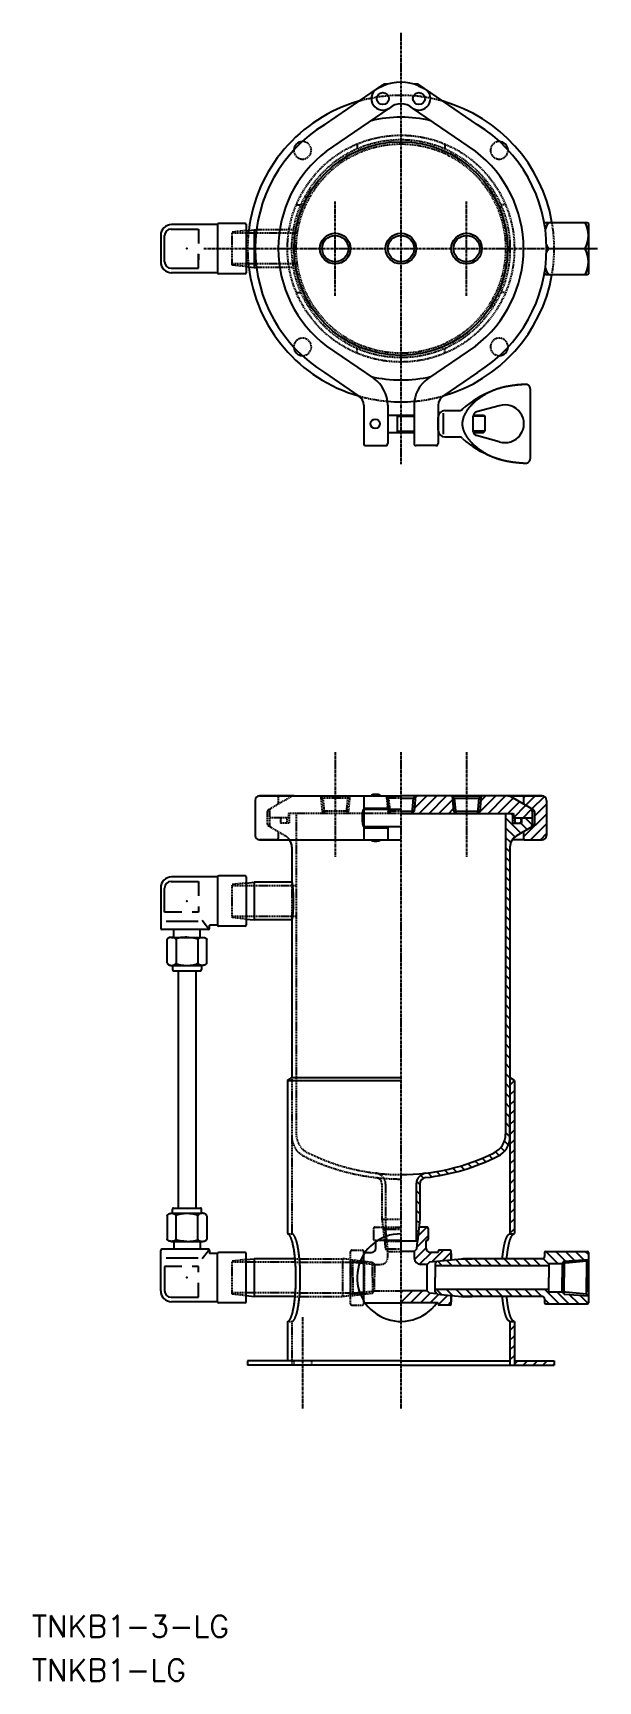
# Model space of a CAD drawing. Extents: x 248 to 507, y 18 to 771.
import ezdxf

# ---------------------------------------------------------------- set-up
doc = ezdxf.new("R2010")
doc.units = 0
doc.linetypes.add('CENTER', pattern=[2, 1.25, -0.25, 0.25, -0.25])
doc.linetypes.add('DASHED', pattern=[0.75, 0.5, -0.25])
doc.layers.get('0').update_dxf_attribs({"linetype": 'CONTINUOUS'})
doc.layers.add('CENTER', color=1, linetype='CENTER')
doc.styles.get("Standard").update_dxf_attribs({"font": 'txt.shx', "bigfont": 'bigfont.shx'})

msp = doc.modelspace()

# ---------------------------------------------------------------- texts
at = {"color": 7, "linetype": 'CONTINUOUS'}
for s, p in [('TNKB1-3-LG', (248.06, 38.27)), ('TNKB1-LG', (248.06, 18.27))]:
    msp.add_text(s, height=10, dxfattribs=at).set_placement(p)

# ---------------------------------------------------------------- blocks, each defined once
blk = doc.blocks.new('*X4')
at = {"color": 0, "linetype": 'CONTINUOUS'}
for p, q in [((444.34, 207.97), (441.42, 210.89)), ((448.83, 207.97), (445.63, 211.17)), ((453.32, 207.97), (450.12, 211.17)), ((457.81, 207.97), (454.61, 211.17)), ((462.31, 207.97), (459.11, 211.17)), ((466.8, 207.97), (463.6, 211.17)), ((471.29, 207.97), (468.09, 211.17)), ((475.78, 207.97), (472.58, 211.17)), ((480.27, 207.97), (477.07, 211.17)), ((484.11, 208.61), (481.48, 211.24)), ((488.16, 209.05), (482.7, 214.52)), ((491.65, 210.06), (487.19, 214.52)), ((495.83, 210.36), (491.68, 214.52)), ((500.02, 210.66), (496.17, 214.52)), ((502.11, 213.07), (500.66, 214.52)), ((435.36, 207.97), (433.29, 210.04)), ((439.85, 207.97), (437.36, 210.46)), ((435.05, 194.81), (432.79, 197.07)), ((440.06, 194.29), (437.28, 197.07)), ((444.97, 193.87), (441.77, 197.07)), ((449.46, 193.87), (446.26, 197.07)), ((453.95, 193.87), (450.75, 197.07)), ((458.44, 193.87), (455.24, 197.07)), ((462.93, 193.87), (459.73, 197.07)), ((467.42, 193.87), (464.22, 197.07)), ((471.91, 193.87), (468.71, 197.07)), ((476.41, 193.87), (473.21, 197.07)), ((480.9, 193.87), (477.7, 197.07)), ((488.74, 190.52), (482.19, 197.07)), ((493.23, 190.52), (487.76, 195.98)), ((484.25, 190.52), (482.11, 192.65)), ((497.72, 190.52), (493.38, 194.85)), ((502.01, 190.72), (498.22, 194.5))]:
    blk.add_line(p, q, dxfattribs=at)
blk = doc.blocks.new('*X5')
at = {"color": 0, "linetype": 'CONTINUOUS'}
for p, q in [((468.3, 162.95), (469.87, 164.52)), ((472.36, 162.52), (474.36, 164.52)), ((476.85, 162.52), (478.85, 164.52)), ((481.34, 162.52), (483.34, 164.52)), ((485.83, 162.52), (486.5, 163.19))]:
    blk.add_line(p, q, dxfattribs=at)
blk = doc.blocks.new('*X6')
at = {"color": 0, "linetype": 'CONTINUOUS'}
for p, q in [((466.3, 178.45), (468.3, 180.45)), ((466.3, 173.96), (468.3, 175.96)), ((466.3, 169.47), (468.3, 171.47)), ((466.3, 164.98), (468.3, 166.98))]:
    blk.add_line(p, q, dxfattribs=at)
blk = doc.blocks.new('*X7')
at = {"color": 0, "linetype": 'CONTINUOUS'}
for p, q in [((467.5, 413.81), (466.79, 414.52)), ((471.3, 405.52), (464.3, 412.52)), ((468.51, 403.82), (464.3, 408.03)), ((474.15, 407.16), (471.19, 410.12)), ((476.47, 409.33), (473.28, 412.52)), ((466.65, 401.19), (464.3, 403.54)), ((466.3, 397.05), (464.3, 399.05)), ((466.3, 392.56), (464.3, 394.56)), ((466.3, 388.07), (464.3, 390.07)), ((466.3, 383.58), (464.3, 385.58)), ((466.3, 379.09), (464.3, 381.09)), ((466.3, 374.6), (464.3, 376.6)), ((466.3, 370.11), (464.3, 372.11)), ((466.3, 365.62), (464.3, 367.62)), ((466.3, 361.13), (464.3, 363.13)), ((466.3, 356.63), (464.3, 358.63)), ((466.3, 352.14), (464.3, 354.14)), ((466.3, 347.65), (464.3, 349.65)), ((466.3, 343.16), (464.3, 345.16)), ((466.3, 338.67), (464.3, 340.67)), ((466.3, 334.18), (464.3, 336.18)), ((466.3, 329.69), (464.3, 331.69)), ((466.3, 325.2), (464.3, 327.2)), ((466.3, 320.71), (464.3, 322.71)), ((466.3, 316.22), (464.3, 318.22)), ((466.3, 311.73), (464.3, 313.73)), ((466.3, 307.24), (464.3, 309.24)), ((466.3, 302.75), (464.3, 304.75)), ((466.3, 298.26), (464.3, 300.26)), ((466.3, 293.77), (464.3, 295.77)), ((466.3, 289.28), (464.3, 291.28)), ((466.3, 284.79), (464.3, 286.79)), ((466.3, 280.3), (464.3, 282.3)), ((466.3, 275.81), (464.3, 277.81)), ((466.3, 271.32), (464.3, 273.32)), ((465.57, 263.08), (463.76, 264.88)), ((466.3, 266.83), (464.3, 268.83)), ((455.27, 255.41), (453.62, 257.06)), ((458.38, 256.79), (456.74, 258.44)), ((461.39, 258.27), (459.74, 259.93)), ((463.85, 260.3), (462.14, 262.01)), ((426.84, 247.92), (425.49, 249.27)), ((430.68, 248.57), (428.89, 250.36)), ((434.54, 249.2), (432.79, 250.96)), ((438.27, 249.97), (436.55, 251.68)), ((441.88, 250.85), (440.18, 252.54)), ((445.38, 251.84), (443.7, 253.51)), ((448.77, 252.93), (447.11, 254.59)), ((452.07, 254.12), (450.42, 255.78)), ((425.15, 240.63), (423.5, 242.28)), ((425.15, 245.12), (423.68, 246.59)), ((425.15, 236.14), (423.5, 237.79)), ((425.15, 231.65), (423.5, 233.3)), ((424.94, 227.37), (423.5, 228.81)), ((424.48, 223.34), (423.5, 224.32)), ((424.02, 219.31), (423.5, 219.83))]:
    blk.add_line(p, q, dxfattribs=at)
blk = doc.blocks.new('*X8')
at = {"color": 0, "linetype": 'CONTINUOUS'}
for p, q in [((422.61, 416.76), (428.37, 422.52)), ((423.05, 421.68), (423.88, 422.52)), ((424.86, 414.52), (432.86, 422.52)), ((429.35, 414.52), (437.35, 422.52)), ((451.8, 414.52), (459.8, 422.52)), ((452.91, 420.12), (455.31, 422.52)), ((456.29, 414.52), (464.29, 422.52)), ((472.5, 421.74), (473.27, 422.52)), ((473.5, 418.25), (477.76, 422.52)), ((476.34, 416.61), (481.99, 422.25)), ((433.84, 414.52), (440.04, 420.71)), ((438.33, 414.52), (440.41, 416.59)), ((460.78, 414.52), (467.8, 421.54)), ((465.27, 414.52), (470.65, 419.89)), ((467.85, 412.6), (473.5, 418.25)), ((472.25, 412.52), (476.18, 416.44)), ((472.5, 403.78), (483, 414.28)), ((477.5, 413.27), (483, 418.77)), ((475.72, 402.52), (483, 409.79)), ((480.21, 402.52), (483, 405.3))]:
    blk.add_line(p, q, dxfattribs=at)
blk = doc.blocks.new('*X9')
at = {"color": 0, "linetype": 'CONTINUOUS'}
for p, q in [((423.65, 216.29), (429, 221.64)), ((424.26, 221.41), (428.37, 225.52)), ((422.68, 210.81), (428, 216.13)), ((425.02, 208.64), (430.39, 214.02)), ((430.58, 209.7), (435.9, 215.02)), ((435.68, 210.29), (439.5, 214.11)), ((416.5, 191.11), (421.83, 196.44)), ((416.5, 195.62), (417.33, 196.44)), ((420.91, 191.02), (426.34, 196.44)), ((425.42, 191.02), (429.82, 195.41)), ((429.93, 191.02), (433.85, 194.94)), ((433.62, 190.2), (437.93, 194.51)), ((437.95, 190.02), (439.5, 191.57))]:
    blk.add_line(p, q, dxfattribs=at)
blk = doc.blocks.new('*X10')
at = {"color": 0, "linetype": 'CONTINUOUS'}
for p, q in [((466.3, 290.5), (468.3, 292.5)), ((466.3, 285.99), (468.3, 287.99)), ((466.3, 281.48), (468.3, 283.48)), ((466.3, 276.97), (468.3, 278.97)), ((466.3, 272.47), (468.3, 274.47)), ((466.3, 267.96), (468.3, 269.96)), ((466.3, 263.45), (468.3, 265.45)), ((466.3, 258.94), (468.3, 260.94)), ((466.3, 254.43), (468.3, 256.43)), ((466.3, 249.93), (468.3, 251.93)), ((466.3, 245.42), (468.3, 247.42)), ((466.3, 240.91), (468.3, 242.91)), ((466.3, 236.4), (468.3, 238.4)), ((466.3, 231.89), (468.3, 233.89)), ((466.3, 227.39), (468.3, 229.39)), ((466.3, 222.88), (468.3, 224.88))]:
    blk.add_line(p, q, dxfattribs=at)

# ---------------------------------------------------------------- linework, layer by layer
at = {"color": 7, "linetype": 'CONTINUOUS'}
for p, q in [((381.59, 729.12), (408.23, 747.36)), ((408.48, 746.84), (405.28, 745.35)), ((424.52, 746.84), (427.76, 745.32)), ((451.41, 729.12), (424.77, 747.36)), ((382.5, 717.02), (411.22, 736.68)), ((450.5, 717.02), (421.78, 736.68)), ((306.81, 678.5), (306.81, 666.5)), ((308.59, 666.53), (308.59, 678.46)), ((311.59, 681.46), (324.13, 681.46)), ((332.81, 683.5), (311.81, 683.5)), ((324.13, 681.46), (324.13, 674.89)), ((332.81, 683.5), (332.81, 661.5)), ((345.31, 684), (333.31, 684)), ((345.81, 683.5), (345.81, 661.5)), ((345.81, 680.71), (349.46, 681.17)), ((349.46, 681.17), (349.46, 663.87)), ((349.46, 681.17), (350.57, 681.17)), ((482.11, 684.02), (482.61, 684.52)), ((482.11, 683.38), (482.11, 684.02)), ((482.61, 684.52), (501.61, 684.52)), ((501.61, 684.52), (502.11, 684.02)), ((502.11, 684.02), (502.11, 661.02)), ((502.11, 684.02), (502.11, 661.02)), ((324.13, 663.53), (324.13, 670.1)), ((324.13, 669.97), (324.13, 667.43)), ((483.86, 672.52), (500.65, 672.52)), ((311.59, 663.53), (324.13, 663.53)), ((345.81, 664.33), (349.46, 663.87)), ((349.46, 663.87), (350.57, 663.87)), ((332.81, 661.5), (311.81, 661.5)), ((332.81, 661.5), (329.16, 661.5)), ((345.31, 661), (333.31, 661)), ((482.11, 661.02), (482.11, 661.65)), ((482.86, 660.52), (482.11, 661.02)), ((501.61, 660.52), (482.86, 660.52)), ((502.11, 661.02), (501.61, 660.52)), ((382.5, 628.02), (403.98, 613.32)), ((450.5, 628.02), (429.03, 613.32)), ((381.59, 615.92), (397.33, 605.14)), ((451.41, 615.92), (435.68, 605.14)), ((475.5, 608.52), (475.5, 576.52)), ((399.5, 601.02), (399.5, 583.52)), ((410.5, 600.94), (410.5, 583.52)), ((410.5, 596.52), (422.5, 596.52)), ((414.75, 596.52), (414.75, 588.52)), ((414.75, 595.97), (422.5, 595.97)), ((422.5, 600.94), (422.5, 583.52)), ((433.5, 601.02), (433.5, 583.52)), ((433.5, 589.52), (433.5, 595.52)), ((435.74, 597.3), (435.74, 587.74)), ((436.5, 598.52), (443.1, 598.52)), ((449.5, 589.05), (449.5, 595.99)), ((454.75, 595.97), (449.5, 595.97)), ((449.57, 596.52), (454.2, 596.52)), ((461.43, 600.74), (450.98, 597.92)), ((454.2, 596.52), (454.75, 595.97)), ((454.75, 595.97), (454.75, 589.07)), ((410.5, 588.52), (422.5, 588.52)), ((414.75, 589.07), (422.5, 589.07)), ((454.75, 589.07), (449.5, 589.07)), ((449.57, 588.52), (454.2, 588.52)), ((454.2, 588.52), (454.75, 589.07)), ((400.5, 582.52), (409.5, 582.52)), ((432.5, 582.52), (423.5, 582.52)), ((436.5, 586.52), (443.1, 586.52)), ((461.43, 584.29), (450.98, 587.12)), ((360, 422.52), (352, 422.52)), ((352, 422.52), (416.5, 422.52)), ((367.7, 422.52), (360, 422.52)), ((399.5, 422.52), (399.5, 417.02)), ((410.5, 422.52), (410.5, 417.02)), ((481, 422.52), (416.5, 422.52)), ((423.12, 422.52), (422.13, 421.52)), ((423.12, 422.52), (422.5, 415.52)), ((453.13, 422.52), (439.84, 422.52)), ((439.88, 422.52), (453.13, 422.52)), ((439.88, 422.52), (440.88, 421.52)), ((439.88, 422.52), (440.5, 415.52)), ((439.91, 422.52), (453.06, 422.52)), ((439.93, 422.52), (453.07, 422.52)), ((453.13, 422.52), (452.13, 421.52)), ((453.13, 422.52), (452.5, 415.52)), ((465.3, 422.52), (473, 422.52)), ((477, 416.23), (466.8, 422.11)), ((472.5, 422.02), (472.5, 418.83)), ((473, 422.52), (481, 422.52)), ((350, 420.52), (350, 404.52)), ((399.5, 417.02), (410.5, 417.02)), ((399.5, 416.52), (416.5, 416.52)), ((399.5, 416.52), (399.5, 408.52)), ((402.86, 417.02), (402.86, 416.52)), ((407.14, 417.02), (407.14, 416.52)), ((416.5, 421.52), (423.04, 421.52)), ((416.5, 415.52), (422.5, 415.52)), ((416.5, 414.52), (467.85, 414.52)), ((422.13, 421.52), (421.5, 414.52)), ((422.5, 415.52), (421.5, 414.52)), ((439.96, 421.52), (453.04, 421.52)), ((440.5, 415.52), (452.5, 415.52)), ((440.5, 415.52), (441.5, 414.52)), ((440.88, 421.52), (441.5, 414.52)), ((452.13, 421.52), (451.5, 414.52)), ((452.5, 415.52), (451.5, 414.52)), ((464.3, 414.52), (464.3, 389.52)), ((464.3, 414.52), (464.3, 389.52)), ((467.5, 414.52), (467.5, 410.12)), ((467.85, 414.52), (467.85, 412.52)), ((476.5, 415.36), (476.5, 409.67)), ((477.5, 415.36), (477.5, 409.67)), ((483, 420.52), (483, 404.52)), ((399.5, 408.52), (416.5, 408.52)), ((399.5, 408.02), (410.5, 408.02)), ((399.5, 408.02), (399.5, 402.52)), ((402.86, 408.52), (402.86, 408.02)), ((407.14, 408.52), (407.14, 408.02)), ((410.5, 408.02), (410.5, 402.52)), ((467.5, 412.52), (476.5, 412.52)), ((467.5, 410.12), (471.5, 410.12)), ((477, 408.81), (469.3, 404.36)), ((471.5, 412.52), (471.5, 410.12)), ((360, 402.52), (352, 402.52)), ((352, 402.52), (416.5, 402.52)), ((360, 402.52), (366.23, 402.52)), ((366.7, 399.16), (366.7, 389.52)), ((366.7, 399.16), (366.7, 389.52)), ((466.3, 399.16), (466.3, 389.52)), ((466.3, 399.16), (466.3, 389.52)), ((473, 402.52), (467.33, 402.52)), ((472.5, 406.21), (472.5, 403.02)), ((473, 402.52), (481, 402.52)), ((332.81, 385.52), (311.81, 385.52)), ((332.81, 385.52), (332.81, 363.52)), ((345.31, 386.02), (333.31, 386.02)), ((345.81, 385.52), (345.81, 363.52)), ((366.7, 389.52), (366.7, 383.17)), ((464.3, 389.52), (464.3, 267.95)), ((466.3, 389.52), (466.3, 266.72)), ((306.81, 380.52), (306.81, 362.05)), ((308.59, 369.45), (308.59, 380.48)), ((311.59, 383.48), (324.13, 383.48)), ((324.13, 383.48), (324.13, 376.91)), ((345.81, 382.75), (349.46, 383.17)), ((366.7, 383.17), (349.46, 383.17)), ((349.46, 383.17), (349.46, 365.87)), ((316.51, 369.45), (308.59, 369.45)), ((324.13, 369.45), (321.14, 369.45)), ((324.13, 371.99), (324.13, 369.45)), ((328.66, 361.55), (307.31, 361.55)), ((309.26, 365.4), (323.91, 365.4)), ((312.79, 357.95), (312.79, 361.55)), ((324.83, 357.95), (324.83, 361.55)), ((325.72, 365.74), (328.66, 362.05)), ((332.81, 363.52), (329.16, 363.52)), ((329.16, 362.05), (329.16, 363.52)), ((345.31, 363.02), (333.31, 363.02)), ((345.81, 366.29), (349.46, 365.87)), ((366.7, 365.87), (349.46, 365.87)), ((366.7, 365.87), (366.7, 293.81)), ((309.81, 346.33), (309.81, 357.01)), ((311.81, 357.95), (325.81, 357.95)), ((313.8, 357.01), (313.8, 346.04)), ((323.81, 357.01), (323.81, 346.04)), ((327.81, 346.33), (327.81, 357.01)), ((311.81, 345.12), (325.81, 345.12)), ((312.14, 345.12), (312.14, 343.22)), ((312.64, 342.72), (324.98, 342.72)), ((314.81, 342.72), (314.81, 234.32)), ((322.81, 342.72), (322.81, 234.32)), ((325.48, 345.12), (325.48, 343.22)), ((364.7, 292.62), (366.7, 293.91)), ((366.7, 293.91), (416.5, 293.91)), ((468.3, 292.62), (466.3, 293.91)), ((364.7, 292.62), (416.5, 292.62)), ((364.7, 292.62), (364.7, 222.62)), ((468.3, 292.62), (468.3, 222.62)), ((464.3, 285.21), (464.3, 268.05)), ((466.3, 285.21), (466.3, 266.82)), ((464.3, 275.05), (464.3, 268.05)), ((466.3, 266.82), (466.3, 277.33)), ((466.3, 266.82), (466.3, 277.33)), ((466.3, 266.82), (466.3, 277.33)), ((466.3, 266.82), (466.3, 222.62)), ((423.5, 245.28), (423.5, 219.17)), ((425.15, 245.22), (425.15, 229.17)), ((312.14, 231.92), (312.14, 233.82)), ((312.64, 234.32), (324.98, 234.32)), ((325.48, 231.92), (325.48, 233.82)), ((309.81, 230.71), (309.81, 220.02)), ((311.81, 231.92), (325.81, 231.92)), ((313.8, 220.02), (313.8, 230.99)), ((323.81, 220.02), (323.81, 230.99)), ((327.81, 230.71), (327.81, 220.02)), ((425.15, 229.17), (424, 219.17)), ((311.81, 219.09), (325.81, 219.09)), ((312.79, 219.09), (312.79, 215.48)), ((324.83, 219.09), (324.83, 215.48)), ((405, 216.02), (405, 218.88)), ((416.5, 219.52), (405.97, 219.52)), ((424, 219.17), (416.5, 219.17)), ((423.94, 219.17), (423.57, 215.52)), ((428.5, 225.52), (424.73, 225.52)), ((428, 216.02), (428, 219.52)), ((428.5, 219.52), (428, 219.52)), ((429, 225.02), (429, 220.02)), ((466.3, 222.52), (468.3, 222.52)), ((306.81, 196.52), (306.81, 214.98)), ((328.66, 215.48), (307.31, 215.48)), ((309.26, 211.63), (323.91, 211.63)), ((325.72, 211.29), (328.66, 214.98)), ((329.16, 214.98), (329.16, 213.52)), ((332.81, 213.52), (329.16, 213.52)), ((332.81, 191.52), (332.81, 213.52)), ((345.31, 214.02), (333.31, 214.02)), ((345.81, 191.52), (345.81, 213.52)), ((345.81, 210.75), (349.46, 211.17)), ((368.18, 211.17), (349.46, 211.17)), ((349.46, 211.17), (349.46, 193.87)), ((399.5, 191.98), (399.5, 213.05)), ((400.14, 214.02), (403, 214.02)), ((422.57, 214.52), (416.5, 214.52)), ((423.57, 215.52), (422.57, 214.52)), ((422.57, 214.52), (422.57, 211.59)), ((433.5, 214.02), (430, 214.02)), ((433.1, 210.02), (444.11, 211.17)), ((433.5, 214.02), (433.5, 214.52)), ((439, 215.02), (434, 215.02)), ((439.5, 210.69), (439.5, 214.52)), ((439.5, 213.52), (439.5, 210.69)), ((444.11, 211.17), (449.05, 211.17)), ((481.11, 211.17), (444.82, 211.17)), ((482.11, 214.02), (482.11, 212.17)), ((482.61, 214.52), (501.61, 214.52)), ((491.1, 210.02), (502.11, 210.82)), ((502.11, 210.82), (501.23, 210.02)), ((502.11, 214.02), (502.11, 191.02)), ((316.51, 207.58), (308.59, 207.58)), ((308.59, 207.58), (308.59, 196.55)), ((324.13, 207.58), (321.14, 207.58)), ((324.13, 205.05), (324.13, 207.58)), ((428.5, 208.59), (425.57, 208.59)), ((429.5, 209.59), (428.5, 208.59)), ((428.5, 196.44), (428.5, 208.59)), ((433.02, 209.94), (429.5, 209.59)), ((433.1, 210.02), (432.11, 209.05)), ((432.11, 209.05), (432.11, 202.52)), ((449.05, 207.97), (432.11, 207.97)), ((484.11, 207.97), (444.82, 207.97)), ((484.11, 209.05), (490.11, 209.05)), ((484.11, 209.05), (484.11, 202.52)), ((501.23, 210.02), (490.11, 209.05)), ((491.1, 210.02), (490.11, 209.05)), ((490.11, 209.05), (490.11, 202.52)), ((491.1, 210.02), (491.1, 202.52)), ((501.23, 210.02), (501.23, 202.52)), ((324.13, 193.55), (324.13, 200.12)), ((428.5, 196.44), (416.5, 196.44)), ((429.5, 195.44), (428.5, 196.44)), ((432.11, 195.98), (432.11, 202.52)), ((449.05, 197.07), (432.11, 197.07)), ((433.1, 195.02), (432.11, 195.98)), ((484.11, 197.07), (444.82, 197.07)), ((484.11, 195.98), (484.11, 202.52)), ((484.11, 195.98), (490.11, 195.98)), ((490.11, 195.98), (490.11, 202.52)), ((501.23, 195.02), (490.11, 195.98)), ((491.1, 195.02), (490.11, 195.98)), ((491.1, 195.02), (491.1, 202.52)), ((501.23, 195.02), (501.23, 202.52)), ((502.11, 195.98), (502.11, 202.52)), ((311.59, 193.55), (324.13, 193.55)), ((332.81, 191.52), (311.81, 191.52)), ((345.31, 191.02), (333.31, 191.02)), ((345.81, 194.29), (349.46, 193.87)), ((368.18, 193.87), (349.46, 193.87)), ((400.14, 191.02), (416.5, 191.02)), ((433.5, 191.02), (416.5, 191.02)), ((433.02, 195.09), (429.5, 195.44)), ((433.1, 195.02), (444.11, 193.87)), ((433.5, 190.52), (433.5, 191.02)), ((439, 190.02), (434, 190.02)), ((439.5, 194.35), (439.5, 191.52)), ((439.5, 190.52), (439.5, 194.35)), ((444.11, 193.87), (449.05, 193.87)), ((481.11, 193.87), (444.82, 193.87)), ((482.11, 192.87), (482.11, 191.02)), ((482.61, 190.52), (501.61, 190.52)), ((491.1, 195.02), (502.11, 194.22)), ((502.11, 194.22), (501.23, 195.02)), ((364.7, 182.52), (364.7, 164.52)), ((466.3, 182.52), (466.3, 162.52)), ((466.3, 182.52), (468.3, 182.52)), ((468.3, 182.52), (468.3, 162.52)), ((346.5, 164.52), (346.5, 162.52)), ((416.5, 164.52), (346.5, 164.52)), ((416.5, 162.52), (346.5, 162.52)), ((416.5, 164.52), (466.3, 164.52)), ((416.5, 162.52), (486.5, 162.52)), ((468.3, 164.52), (486.5, 164.52)), ((486.5, 164.52), (486.5, 162.52))]:
    msp.add_line(p, q, dxfattribs=at)
at = {"color": 3, "linetype": 'DASHED'}
for p, q in [((396.5, 720.3), (396.5, 718.12)), ((436.5, 720.3), (436.5, 718.12)), ((368.72, 692.52), (370.89, 692.52)), ((464.28, 692.52), (462.11, 692.52)), ((345.81, 680.75), (339.46, 680.02)), ((339.46, 665.02), (339.46, 680.02)), ((345.81, 679.52), (339.46, 679.52)), ((345.81, 680.71), (345.81, 664.29)), ((345.81, 680.71), (345.81, 664.29)), ((369.22, 679.52), (345.81, 679.52)), ((367.46, 681.17), (350.57, 681.17)), ((345.81, 665.52), (339.46, 665.52)), ((345.81, 664.29), (339.46, 665.02)), ((369.22, 665.52), (345.81, 665.52)), ((367.46, 663.87), (350.57, 663.87)), ((368.72, 652.52), (370.89, 652.52)), ((464.28, 652.52), (462.11, 652.52)), ((396.5, 624.73), (396.5, 626.91)), ((436.5, 624.73), (436.5, 626.91)), ((356, 416.23), (366.2, 422.11)), ((360.5, 422.02), (360.5, 418.83)), ((379.88, 422.52), (380.88, 421.52)), ((379.88, 422.52), (380.5, 415.52)), ((393.13, 422.52), (392.13, 421.52)), ((393.13, 422.52), (392.5, 415.52)), ((409.88, 422.52), (410.88, 421.52)), ((409.88, 422.52), (410.5, 415.52)), ((355.5, 415.36), (355.5, 409.67)), ((356.5, 415.36), (356.5, 409.67)), ((365.15, 414.52), (365.15, 412.52)), ((416.5, 414.52), (365.15, 414.52)), ((365.5, 414.52), (365.5, 410.12)), ((368.7, 414.52), (368.7, 267.95)), ((393.04, 421.52), (379.96, 421.52)), ((392.5, 415.52), (380.5, 415.52)), ((380.5, 415.52), (381.5, 414.52)), ((380.88, 421.52), (381.5, 414.52)), ((392.13, 421.52), (391.5, 414.52)), ((392.5, 415.52), (391.5, 414.52)), ((416.5, 421.52), (409.96, 421.52)), ((416.5, 415.52), (410.5, 415.52)), ((410.5, 415.52), (411.5, 414.52)), ((410.88, 421.52), (411.5, 414.52)), ((356, 408.81), (363.7, 404.36)), ((365.5, 412.52), (356.5, 412.52)), ((361.5, 412.52), (361.5, 410.12)), ((365.5, 410.12), (361.5, 410.12)), ((360.5, 406.21), (360.5, 403.02)), ((345.81, 382.75), (339.46, 382.02)), ((339.46, 367.02), (339.46, 382.02)), ((345.81, 381.52), (339.46, 381.52)), ((345.81, 382.75), (345.81, 366.29)), ((368.7, 381.52), (345.81, 381.52)), ((366.7, 383.17), (366.7, 365.87)), ((345.81, 367.52), (339.46, 367.52)), ((345.81, 366.29), (339.46, 367.02)), ((368.7, 367.52), (345.81, 367.52)), ((366.7, 293.91), (366.7, 222.62)), ((407.85, 245.22), (407.85, 229.17)), ((409.5, 245.28), (409.5, 225.52)), ((407.85, 229.17), (408.27, 225.52)), ((407.85, 229.17), (416.5, 229.17)), ((364.7, 222.52), (366.7, 222.52)), ((404, 225.02), (404, 220.02)), ((404.5, 225.52), (416.5, 225.52)), ((405.97, 219.52), (404.5, 219.52)), ((405, 218.88), (405, 219.52)), ((408.27, 225.52), (409, 219.17)), ((408.43, 225.52), (409.43, 215.52)), ((408.43, 225.52), (409.43, 224.52)), ((409, 219.17), (416.5, 219.17)), ((409.43, 224.52), (410.43, 214.52)), ((416.5, 224.52), (409.43, 224.52)), ((409.5, 225.52), (409.5, 219.17)), ((368.18, 211.17), (389.85, 211.17)), ((389.85, 211.17), (389.85, 193.87)), ((393.5, 210.75), (389.85, 211.17)), ((393.5, 190.52), (393.5, 214.52)), ((394, 215.02), (399, 215.02)), ((399.5, 213.05), (399.5, 214.52)), ((399.5, 214.02), (400.14, 214.02)), ((416.5, 215.52), (409.43, 215.52)), ((409.43, 215.52), (410.43, 214.52)), ((410.43, 214.52), (416.5, 214.52)), ((410.43, 214.52), (410.43, 211.59)), ((345.81, 210.75), (339.46, 210.02)), ((339.46, 195.02), (339.46, 210.02)), ((345.81, 209.52), (339.46, 209.52)), ((368.32, 209.52), (345.81, 209.52)), ((368.32, 209.52), (393.5, 209.52)), ((393.5, 210.75), (393.5, 194.29)), ((393.5, 210.75), (399.85, 210.02)), ((393.5, 210.59), (403.5, 209.59)), ((393.5, 210.59), (394.5, 209.59)), ((393.5, 209.52), (399.85, 209.52)), ((394.5, 209.59), (404.5, 208.59)), ((394.5, 202.52), (394.5, 209.59)), ((399.85, 195.02), (399.85, 210.02)), ((403.5, 209.59), (404.5, 208.59)), ((403.5, 202.52), (403.5, 209.59)), ((404.5, 208.59), (404.5, 202.52)), ((404.5, 208.59), (407.43, 208.59)), ((394.5, 202.52), (394.5, 195.44)), ((394.5, 195.44), (404.5, 196.44)), ((403.5, 202.52), (403.5, 195.44)), ((403.5, 195.44), (404.5, 196.44)), ((404.5, 196.44), (404.5, 202.52)), ((404.5, 196.44), (416.5, 196.44)), ((345.81, 195.52), (339.46, 195.52)), ((345.81, 194.29), (339.46, 195.02)), ((368.32, 195.52), (345.81, 195.52)), ((368.18, 193.87), (389.85, 193.87)), ((368.32, 195.52), (393.5, 195.52)), ((393.5, 194.29), (389.85, 193.87)), ((393.5, 195.52), (399.85, 195.52)), ((393.5, 194.44), (403.5, 195.44)), ((393.5, 194.44), (394.5, 195.44)), ((393.5, 194.29), (399.85, 195.02)), ((394, 190.02), (399, 190.02)), ((399.5, 190.52), (399.5, 191.98)), ((400.14, 191.02), (399.5, 191.02)), ((364.7, 182.52), (366.7, 182.52)), ((366.7, 182.52), (366.7, 162.52)), ((367.6, 164.52), (367.6, 162.52)), ((375.6, 164.52), (375.6, 162.52))]:
    msp.add_line(p, q, dxfattribs=at)
at = {"color": 7}
msp.add_polyline3d([(473.44, 610.52, 0), (473.12, 610.49, 0), (472.81, 610.47, 0), (472.5, 610.44, 0), (472.18, 610.42, 0), (471.87, 610.39, 0), (471.56, 610.37, 0), (471.24, 610.34, 0), (470.93, 610.31, 0), (470.62, 610.28, 0), (470.3, 610.25, 0), (469.99, 610.23, 0), (469.68, 610.19, 0), (469.36, 610.16, 0), (469.05, 610.13, 0), (468.73, 610.09, 0), (468.42, 610.06, 0), (468.11, 610.02, 0), (467.79, 609.98, 0), (467.48, 609.94, 0), (467.16, 609.9, 0), (466.85, 609.85, 0), (466.54, 609.8, 0), (466.22, 609.76, 0), (465.9, 609.71, 0), (465.59, 609.65, 0), (465.27, 609.6, 0), (464.96, 609.54, 0), (464.64, 609.48, 0), (464.33, 609.41, 0), (464.01, 609.35, 0), (463.7, 609.27, 0), (463.38, 609.2, 0), (463.06, 609.13, 0), (462.75, 609.05, 0), (462.43, 608.97, 0), (462.12, 608.88, 0), (461.8, 608.79, 0), (461.48, 608.7, 0), (461.16, 608.6, 0), (460.85, 608.5, 0), (460.53, 608.4, 0), (460.21, 608.29, 0), (459.89, 608.18, 0), (459.57, 608.06, 0), (459.25, 607.94, 0), (458.93, 607.82, 0), (458.61, 607.69, 0), (458.3, 607.55, 0), (457.98, 607.42, 0), (457.65, 607.27, 0), (457.33, 607.13, 0), (457.01, 606.97, 0), (456.69, 606.82, 0), (456.37, 606.66, 0), (456.06, 606.49, 0), (455.74, 606.32, 0), (455.42, 606.15, 0), (455.11, 605.97, 0), (454.79, 605.79, 0), (454.48, 605.6, 0), (454.17, 605.41, 0), (453.86, 605.22, 0), (453.55, 605.02, 0), (453.24, 604.82, 0), (452.94, 604.61, 0), (452.64, 604.41, 0), (452.34, 604.2, 0), (452.05, 603.98, 0), (451.75, 603.76, 0), (451.47, 603.54, 0), (451.18, 603.32, 0), (450.9, 603.09, 0), (450.62, 602.86, 0), (450.35, 602.63, 0), (450.08, 602.39, 0), (449.81, 602.15, 0), (449.55, 601.91, 0), (449.29, 601.66, 0), (449.04, 601.42, 0), (448.79, 601.17, 0), (448.55, 600.92, 0), (448.31, 600.66, 0), (448.08, 600.41, 0), (447.86, 600.15, 0), (447.64, 599.89, 0), (447.42, 599.63, 0), (447.21, 599.36, 0), (447.01, 599.1, 0), (446.82, 598.83, 0), (446.63, 598.56, 0), (446.45, 598.29, 0), (446.27, 598.02, 0), (446.1, 597.74, 0), (445.94, 597.47, 0), (445.79, 597.19, 0), (445.64, 596.91, 0), (445.51, 596.63, 0), (445.38, 596.35, 0), (445.26, 596.07, 0), (445.14, 595.79, 0), (445.04, 595.51, 0), (444.94, 595.22, 0), (444.86, 594.94, 0), (444.78, 594.65, 0), (444.71, 594.37, 0), (444.65, 594.08, 0), (444.6, 593.79, 0), (444.56, 593.51, 0), (444.53, 593.22, 0), (444.51, 592.93, 0), (444.5, 592.64, 0), (444.5, 592.36, 0), (444.51, 592.07, 0), (444.54, 591.78, 0), (444.57, 591.49, 0), (444.61, 591.21, 0), (444.66, 590.92, 0), (444.72, 590.63, 0), (444.79, 590.35, 0), (444.87, 590.06, 0), (444.96, 589.78, 0), (445.05, 589.49, 0), (445.16, 589.21, 0), (445.27, 588.93, 0), (445.39, 588.65, 0), (445.52, 588.37, 0), (445.66, 588.09, 0), (445.81, 587.81, 0), (445.96, 587.53, 0), (446.13, 587.26, 0), (446.29, 586.98, 0), (446.47, 586.71, 0), (446.65, 586.44, 0), (446.84, 586.17, 0), (447.04, 585.9, 0), (447.24, 585.63, 0), (447.45, 585.37, 0), (447.67, 585.11, 0), (447.89, 584.85, 0), (448.11, 584.59, 0), (448.35, 584.33, 0), (448.58, 584.08, 0), (448.82, 583.83, 0), (449.07, 583.58, 0), (449.33, 583.33, 0), (449.58, 583.09, 0), (449.85, 582.85, 0), (450.11, 582.61, 0), (450.38, 582.37, 0), (450.66, 582.14, 0), (450.94, 581.91, 0), (451.22, 581.68, 0), (451.5, 581.46, 0), (451.79, 581.24, 0), (452.08, 581.02, 0), (452.38, 580.8, 0), (452.68, 580.59, 0), (452.98, 580.39, 0), (453.28, 580.18, 0), (453.59, 579.98, 0), (453.89, 579.78, 0), (454.2, 579.59, 0), (454.51, 579.4, 0), (454.83, 579.22, 0), (455.14, 579.04, 0), (455.46, 578.86, 0), (455.77, 578.68, 0), (456.09, 578.52, 0), (456.41, 578.35, 0), (456.73, 578.19, 0), (457.05, 578.04, 0), (457.37, 577.88, 0), (457.69, 577.74, 0), (458, 577.6, 0), (458.32, 577.46, 0), (458.64, 577.33, 0), (458.96, 577.2, 0), (459.28, 577.07, 0), (459.6, 576.95, 0), (459.92, 576.84, 0), (460.24, 576.73, 0), (460.55, 576.62, 0), (460.87, 576.52, 0), (461.19, 576.42, 0), (461.5, 576.32, 0), (461.82, 576.23, 0), (462.14, 576.14, 0), (462.45, 576.06, 0), (462.77, 575.98, 0), (463.09, 575.9, 0), (463.4, 575.82, 0), (463.72, 575.75, 0), (464.04, 575.68, 0), (464.35, 575.61, 0), (464.67, 575.55, 0), (464.98, 575.49, 0), (465.3, 575.43, 0), (465.61, 575.38, 0), (465.93, 575.32, 0), (466.24, 575.27, 0), (466.56, 575.22, 0), (466.87, 575.18, 0), (467.19, 575.13, 0), (467.5, 575.09, 0), (467.81, 575.05, 0), (468.13, 575.01, 0), (468.44, 574.97, 0), (468.76, 574.94, 0), (469.07, 574.9, 0), (469.38, 574.87, 0), (469.7, 574.84, 0), (470.01, 574.81, 0), (470.32, 574.78, 0), (470.64, 574.75, 0), (470.95, 574.72, 0), (471.27, 574.69, 0), (471.58, 574.67, 0), (471.89, 574.64, 0), (472.21, 574.62, 0), (472.52, 574.59, 0), (472.83, 574.57, 0), (473.15, 574.54, 0), (473.46, 574.52, 0)], dxfattribs=at)
at = {"color": 7, "linetype": 'CONTINUOUS'}
for points in [[(407.14, 422.52, 0), (407.14, 422.54, 0), (407.14, 422.55, 0), (407.13, 422.57, 0), (407.13, 422.59, 0), (407.12, 422.61, 0), (407.12, 422.63, 0), (407.11, 422.64, 0), (407.1, 422.66, 0), (407.09, 422.68, 0), (407.07, 422.7, 0), (407.06, 422.72, 0), (407.05, 422.73, 0), (407.03, 422.75, 0), (407.01, 422.77, 0), (407, 422.79, 0), (406.98, 422.8, 0), (406.95, 422.82, 0), (406.93, 422.84, 0), (406.91, 422.85, 0), (406.89, 422.87, 0), (406.86, 422.88, 0), (406.83, 422.9, 0), (406.81, 422.92, 0), (406.78, 422.93, 0), (406.75, 422.95, 0), (406.72, 422.96, 0), (406.69, 422.98, 0), (406.65, 422.99, 0), (406.62, 423, 0), (406.58, 423.02, 0), (406.55, 423.03, 0), (406.51, 423.05, 0), (406.48, 423.06, 0), (406.44, 423.07, 0), (406.4, 423.08, 0), (406.36, 423.09, 0), (406.32, 423.11, 0), (406.27, 423.12, 0), (406.23, 423.13, 0), (406.19, 423.14, 0), (406.14, 423.15, 0), (406.1, 423.16, 0), (406.06, 423.17, 0), (406.01, 423.17, 0), (405.96, 423.18, 0), (405.92, 423.19, 0), (405.87, 423.2, 0), (405.82, 423.21, 0), (405.77, 423.21, 0), (405.72, 423.22, 0), (405.67, 423.23, 0), (405.62, 423.23, 0), (405.57, 423.24, 0), (405.52, 423.24, 0), (405.47, 423.25, 0), (405.42, 423.25, 0), (405.37, 423.25, 0), (405.31, 423.25, 0), (405.26, 423.26, 0), (405.21, 423.26, 0), (405.16, 423.26, 0), (405.11, 423.26, 0), (405.05, 423.26, 0), (405, 423.26, 0), (404.95, 423.26, 0), (404.9, 423.26, 0), (404.84, 423.26, 0), (404.79, 423.26, 0), (404.74, 423.26, 0), (404.69, 423.25, 0), (404.63, 423.25, 0), (404.58, 423.25, 0), (404.53, 423.25, 0), (404.48, 423.24, 0), (404.43, 423.24, 0), (404.38, 423.23, 0), (404.33, 423.23, 0), (404.28, 423.22, 0), (404.23, 423.21, 0), (404.18, 423.21, 0), (404.13, 423.2, 0), (404.09, 423.19, 0), (404.04, 423.18, 0), (403.99, 423.17, 0), (403.95, 423.17, 0), (403.9, 423.16, 0), (403.86, 423.15, 0), (403.81, 423.14, 0), (403.77, 423.13, 0), (403.73, 423.12, 0), (403.69, 423.11, 0), (403.64, 423.09, 0), (403.61, 423.08, 0), (403.56, 423.07, 0), (403.53, 423.06, 0), (403.49, 423.05, 0), (403.45, 423.03, 0), (403.42, 423.02, 0), (403.38, 423, 0), (403.35, 422.99, 0), (403.32, 422.98, 0), (403.28, 422.96, 0), (403.25, 422.95, 0), (403.22, 422.93, 0), (403.19, 422.92, 0), (403.17, 422.9, 0), (403.14, 422.88, 0), (403.12, 422.87, 0), (403.09, 422.85, 0), (403.07, 422.84, 0), (403.05, 422.82, 0), (403.03, 422.8, 0), (403.01, 422.79, 0), (402.99, 422.77, 0), (402.97, 422.75, 0), (402.95, 422.73, 0), (402.94, 422.72, 0), (402.93, 422.7, 0), (402.92, 422.68, 0), (402.9, 422.66, 0), (402.89, 422.64, 0), (402.89, 422.63, 0), (402.88, 422.61, 0), (402.87, 422.59, 0), (402.87, 422.57, 0), (402.87, 422.55, 0), (402.86, 422.54, 0), (402.86, 422.52, 0)], [(399.5, 416.52, 0), (399.48, 416.51, 0), (399.47, 416.51, 0), (399.45, 416.51, 0), (399.43, 416.5, 0), (399.42, 416.49, 0), (399.4, 416.47, 0), (399.38, 416.46, 0), (399.36, 416.44, 0), (399.35, 416.42, 0), (399.33, 416.4, 0), (399.31, 416.37, 0), (399.3, 416.34, 0), (399.28, 416.31, 0), (399.26, 416.28, 0), (399.25, 416.25, 0), (399.23, 416.21, 0), (399.22, 416.17, 0), (399.2, 416.13, 0), (399.19, 416.09, 0), (399.17, 416.04, 0), (399.16, 416, 0), (399.14, 415.95, 0), (399.13, 415.9, 0), (399.11, 415.84, 0), (399.1, 415.79, 0), (399.08, 415.73, 0), (399.07, 415.67, 0), (399.06, 415.61, 0), (399.04, 415.55, 0), (399.03, 415.48, 0), (399.02, 415.41, 0), (399, 415.35, 0), (398.99, 415.27, 0), (398.98, 415.2, 0), (398.97, 415.13, 0), (398.96, 415.05, 0), (398.95, 414.98, 0), (398.94, 414.9, 0), (398.93, 414.82, 0), (398.92, 414.74, 0), (398.91, 414.66, 0), (398.9, 414.57, 0), (398.89, 414.49, 0), (398.88, 414.4, 0), (398.88, 414.31, 0), (398.87, 414.23, 0), (398.86, 414.14, 0), (398.85, 414.05, 0), (398.85, 413.96, 0), (398.84, 413.86, 0), (398.84, 413.77, 0), (398.83, 413.68, 0), (398.83, 413.58, 0), (398.82, 413.49, 0), (398.82, 413.39, 0), (398.81, 413.3, 0), (398.81, 413.2, 0), (398.81, 413.1, 0), (398.81, 413.01, 0), (398.8, 412.91, 0), (398.8, 412.81, 0), (398.8, 412.71, 0), (398.8, 412.61, 0), (398.8, 412.52, 0), (398.8, 412.42, 0), (398.8, 412.32, 0), (398.8, 412.22, 0), (398.8, 412.12, 0), (398.81, 412.03, 0), (398.81, 411.93, 0), (398.81, 411.83, 0), (398.81, 411.74, 0), (398.82, 411.64, 0), (398.82, 411.55, 0), (398.83, 411.45, 0), (398.83, 411.36, 0), (398.84, 411.26, 0), (398.84, 411.17, 0), (398.85, 411.08, 0), (398.85, 410.99, 0), (398.86, 410.9, 0), (398.87, 410.81, 0), (398.88, 410.72, 0), (398.88, 410.63, 0), (398.89, 410.55, 0), (398.9, 410.46, 0), (398.91, 410.38, 0), (398.92, 410.29, 0), (398.93, 410.21, 0), (398.94, 410.13, 0), (398.95, 410.06, 0), (398.96, 409.98, 0), (398.97, 409.9, 0), (398.98, 409.83, 0), (398.99, 409.76, 0), (399, 409.69, 0), (399.02, 409.62, 0), (399.03, 409.55, 0), (399.04, 409.49, 0), (399.06, 409.42, 0), (399.07, 409.36, 0), (399.08, 409.3, 0), (399.1, 409.25, 0), (399.11, 409.19, 0), (399.13, 409.14, 0), (399.14, 409.09, 0), (399.16, 409.04, 0), (399.17, 408.99, 0), (399.19, 408.94, 0), (399.2, 408.9, 0), (399.22, 408.86, 0), (399.23, 408.82, 0), (399.25, 408.79, 0), (399.26, 408.75, 0), (399.28, 408.72, 0), (399.3, 408.69, 0), (399.31, 408.66, 0), (399.33, 408.64, 0), (399.35, 408.61, 0), (399.36, 408.59, 0), (399.38, 408.57, 0), (399.4, 408.56, 0), (399.42, 408.55, 0), (399.43, 408.54, 0), (399.45, 408.53, 0), (399.47, 408.52, 0), (399.48, 408.52, 0), (399.5, 408.52, 0)], [(407.14, 402.52, 0), (407.14, 402.5, 0), (407.14, 402.48, 0), (407.13, 402.46, 0), (407.13, 402.44, 0), (407.12, 402.43, 0), (407.12, 402.41, 0), (407.11, 402.39, 0), (407.1, 402.37, 0), (407.09, 402.35, 0), (407.07, 402.33, 0), (407.06, 402.32, 0), (407.05, 402.3, 0), (407.03, 402.28, 0), (407.01, 402.26, 0), (407, 402.25, 0), (406.98, 402.23, 0), (406.95, 402.21, 0), (406.93, 402.2, 0), (406.91, 402.18, 0), (406.89, 402.16, 0), (406.86, 402.15, 0), (406.83, 402.13, 0), (406.81, 402.12, 0), (406.78, 402.1, 0), (406.75, 402.09, 0), (406.72, 402.07, 0), (406.69, 402.06, 0), (406.65, 402.04, 0), (406.62, 402.03, 0), (406.58, 402.01, 0), (406.55, 402, 0), (406.51, 401.99, 0), (406.48, 401.98, 0), (406.44, 401.96, 0), (406.4, 401.95, 0), (406.36, 401.94, 0), (406.32, 401.93, 0), (406.27, 401.92, 0), (406.23, 401.91, 0), (406.19, 401.9, 0), (406.14, 401.89, 0), (406.1, 401.88, 0), (406.06, 401.87, 0), (406.01, 401.86, 0), (405.96, 401.85, 0), (405.92, 401.84, 0), (405.87, 401.83, 0), (405.82, 401.83, 0), (405.77, 401.82, 0), (405.72, 401.81, 0), (405.67, 401.81, 0), (405.62, 401.8, 0), (405.57, 401.8, 0), (405.52, 401.79, 0), (405.47, 401.79, 0), (405.42, 401.78, 0), (405.37, 401.78, 0), (405.31, 401.78, 0), (405.26, 401.77, 0), (405.21, 401.77, 0), (405.16, 401.77, 0), (405.11, 401.77, 0), (405.05, 401.77, 0), (405, 401.77, 0), (404.95, 401.77, 0), (404.9, 401.77, 0), (404.84, 401.77, 0), (404.79, 401.77, 0), (404.74, 401.77, 0), (404.69, 401.78, 0), (404.63, 401.78, 0), (404.58, 401.78, 0), (404.53, 401.79, 0), (404.48, 401.79, 0), (404.43, 401.8, 0), (404.38, 401.8, 0), (404.33, 401.81, 0), (404.28, 401.81, 0), (404.23, 401.82, 0), (404.18, 401.83, 0), (404.13, 401.83, 0), (404.09, 401.84, 0), (404.04, 401.85, 0), (403.99, 401.86, 0), (403.95, 401.87, 0), (403.9, 401.88, 0), (403.86, 401.89, 0), (403.81, 401.9, 0), (403.77, 401.91, 0), (403.73, 401.92, 0), (403.69, 401.93, 0), (403.64, 401.94, 0), (403.61, 401.95, 0), (403.56, 401.96, 0), (403.53, 401.98, 0), (403.49, 401.99, 0), (403.45, 402, 0), (403.42, 402.01, 0), (403.38, 402.03, 0), (403.35, 402.04, 0), (403.32, 402.06, 0), (403.28, 402.07, 0), (403.25, 402.09, 0), (403.22, 402.1, 0), (403.19, 402.12, 0), (403.17, 402.13, 0), (403.14, 402.15, 0), (403.12, 402.16, 0), (403.09, 402.18, 0), (403.07, 402.2, 0), (403.05, 402.21, 0), (403.03, 402.23, 0), (403.01, 402.25, 0), (402.99, 402.26, 0), (402.97, 402.28, 0), (402.95, 402.3, 0), (402.94, 402.32, 0), (402.93, 402.33, 0), (402.92, 402.35, 0), (402.9, 402.37, 0), (402.89, 402.39, 0), (402.89, 402.41, 0), (402.88, 402.43, 0), (402.87, 402.44, 0), (402.87, 402.46, 0), (402.87, 402.48, 0), (402.86, 402.5, 0), (402.86, 402.52, 0)], [(366.7, 365.87, 0), (366.72, 365.87, 0), (366.74, 365.88, 0), (366.76, 365.89, 0), (366.77, 365.91, 0), (366.79, 365.93, 0), (366.81, 365.96, 0), (366.83, 365.99, 0), (366.85, 366.03, 0), (366.87, 366.08, 0), (366.88, 366.13, 0), (366.9, 366.18, 0), (366.92, 366.24, 0), (366.94, 366.3, 0), (366.96, 366.37, 0), (366.97, 366.45, 0), (366.99, 366.52, 0), (367.01, 366.61, 0), (367.02, 366.7, 0), (367.04, 366.79, 0), (367.06, 366.89, 0), (367.07, 366.99, 0), (367.09, 367.1, 0), (367.11, 367.21, 0), (367.12, 367.32, 0), (367.14, 367.44, 0), (367.15, 367.57, 0), (367.17, 367.7, 0), (367.18, 367.83, 0), (367.19, 367.97, 0), (367.21, 368.11, 0), (367.22, 368.25, 0), (367.24, 368.4, 0), (367.25, 368.55, 0), (367.26, 368.71, 0), (367.27, 368.87, 0), (367.29, 369.03, 0), (367.3, 369.19, 0), (367.31, 369.36, 0), (367.32, 369.54, 0), (367.33, 369.71, 0), (367.34, 369.89, 0), (367.35, 370.07, 0), (367.36, 370.25, 0), (367.37, 370.44, 0), (367.38, 370.63, 0), (367.38, 370.82, 0), (367.39, 371.01, 0), (367.4, 371.21, 0), (367.41, 371.4, 0), (367.41, 371.6, 0), (367.42, 371.8, 0), (367.43, 372.01, 0), (367.43, 372.21, 0), (367.44, 372.42, 0), (367.44, 372.62, 0), (367.44, 372.83, 0), (367.45, 373.04, 0), (367.45, 373.25, 0), (367.45, 373.46, 0), (367.45, 373.67, 0), (367.46, 373.88, 0), (367.46, 374.09, 0), (367.46, 374.3, 0), (367.46, 374.52, 0), (367.46, 374.73, 0), (367.46, 374.94, 0), (367.46, 375.15, 0), (367.45, 375.36, 0), (367.45, 375.57, 0), (367.45, 375.79, 0), (367.45, 376, 0), (367.44, 376.2, 0), (367.44, 376.41, 0), (367.44, 376.62, 0), (367.43, 376.82, 0), (367.43, 377.03, 0), (367.42, 377.23, 0), (367.41, 377.43, 0), (367.41, 377.63, 0), (367.4, 377.83, 0), (367.39, 378.02, 0), (367.38, 378.21, 0), (367.38, 378.41, 0), (367.37, 378.59, 0), (367.36, 378.78, 0), (367.35, 378.96, 0), (367.34, 379.14, 0), (367.33, 379.32, 0), (367.32, 379.5, 0), (367.31, 379.67, 0), (367.3, 379.84, 0), (367.29, 380, 0), (367.27, 380.17, 0), (367.26, 380.33, 0), (367.25, 380.48, 0), (367.24, 380.63, 0), (367.22, 380.78, 0), (367.21, 380.93, 0), (367.19, 381.07, 0), (367.18, 381.2, 0), (367.17, 381.34, 0), (367.15, 381.46, 0), (367.14, 381.59, 0), (367.12, 381.71, 0), (367.11, 381.82, 0), (367.09, 381.94, 0), (367.07, 382.04, 0), (367.06, 382.14, 0), (367.04, 382.24, 0), (367.02, 382.34, 0), (367.01, 382.42, 0), (366.99, 382.51, 0), (366.97, 382.59, 0), (366.96, 382.66, 0), (366.94, 382.73, 0), (366.92, 382.79, 0), (366.9, 382.85, 0), (366.88, 382.91, 0), (366.87, 382.96, 0), (366.85, 383, 0), (366.83, 383.04, 0), (366.81, 383.07, 0), (366.79, 383.1, 0), (366.77, 383.12, 0), (366.76, 383.14, 0), (366.74, 383.16, 0), (366.72, 383.16, 0), (366.7, 383.17, 0)], [(313.8, 357.01, 0), (313.8, 357.04, 0), (313.8, 357.06, 0), (313.8, 357.08, 0), (313.79, 357.1, 0), (313.79, 357.13, 0), (313.78, 357.15, 0), (313.77, 357.17, 0), (313.76, 357.19, 0), (313.75, 357.22, 0), (313.74, 357.24, 0), (313.73, 357.26, 0), (313.72, 357.28, 0), (313.7, 357.31, 0), (313.69, 357.33, 0), (313.67, 357.35, 0), (313.65, 357.37, 0), (313.63, 357.39, 0), (313.61, 357.41, 0), (313.59, 357.43, 0), (313.57, 357.45, 0), (313.54, 357.47, 0), (313.52, 357.49, 0), (313.49, 357.51, 0), (313.47, 357.53, 0), (313.44, 357.55, 0), (313.41, 357.57, 0), (313.38, 357.59, 0), (313.35, 357.61, 0), (313.32, 357.62, 0), (313.29, 357.64, 0), (313.25, 357.66, 0), (313.22, 357.67, 0), (313.18, 357.69, 0), (313.15, 357.71, 0), (313.11, 357.72, 0), (313.07, 357.74, 0), (313.03, 357.75, 0), (313, 357.76, 0), (312.95, 357.78, 0), (312.92, 357.79, 0), (312.87, 357.8, 0), (312.83, 357.81, 0), (312.79, 357.83, 0), (312.75, 357.84, 0), (312.7, 357.85, 0), (312.66, 357.86, 0), (312.61, 357.87, 0), (312.57, 357.88, 0), (312.52, 357.88, 0), (312.48, 357.89, 0), (312.43, 357.9, 0), (312.38, 357.91, 0), (312.34, 357.91, 0), (312.29, 357.92, 0), (312.24, 357.93, 0), (312.19, 357.93, 0), (312.15, 357.93, 0), (312.1, 357.94, 0), (312.05, 357.94, 0), (312, 357.94, 0), (311.95, 357.94, 0), (311.9, 357.95, 0), (311.85, 357.95, 0), (311.81, 357.95, 0), (311.76, 357.95, 0), (311.71, 357.95, 0), (311.66, 357.94, 0), (311.61, 357.94, 0), (311.56, 357.94, 0), (311.51, 357.94, 0), (311.46, 357.93, 0), (311.42, 357.93, 0), (311.37, 357.93, 0), (311.32, 357.92, 0), (311.27, 357.91, 0), (311.23, 357.91, 0), (311.18, 357.9, 0), (311.13, 357.89, 0), (311.09, 357.88, 0), (311.04, 357.88, 0), (311, 357.87, 0), (310.95, 357.86, 0), (310.91, 357.85, 0), (310.86, 357.84, 0), (310.82, 357.83, 0), (310.78, 357.81, 0), (310.74, 357.8, 0), (310.69, 357.79, 0), (310.65, 357.78, 0), (310.62, 357.76, 0), (310.58, 357.75, 0), (310.54, 357.74, 0), (310.5, 357.72, 0), (310.46, 357.71, 0), (310.43, 357.69, 0), (310.39, 357.67, 0), (310.36, 357.66, 0), (310.32, 357.64, 0), (310.29, 357.62, 0), (310.26, 357.61, 0), (310.23, 357.59, 0), (310.2, 357.57, 0), (310.17, 357.55, 0), (310.14, 357.53, 0), (310.12, 357.51, 0), (310.09, 357.49, 0), (310.07, 357.47, 0), (310.04, 357.45, 0), (310.02, 357.43, 0), (310, 357.41, 0), (309.98, 357.39, 0), (309.96, 357.37, 0), (309.94, 357.35, 0), (309.93, 357.33, 0), (309.91, 357.31, 0), (309.89, 357.28, 0), (309.88, 357.26, 0), (309.87, 357.24, 0), (309.86, 357.22, 0), (309.85, 357.19, 0), (309.84, 357.17, 0), (309.83, 357.15, 0), (309.82, 357.13, 0), (309.82, 357.1, 0), (309.81, 357.08, 0), (309.81, 357.06, 0), (309.81, 357.04, 0), (309.81, 357.01, 0)], [(318.81, 357.96, 0), (318.75, 357.96, 0), (318.69, 357.96, 0), (318.63, 357.96, 0), (318.56, 357.96, 0), (318.5, 357.96, 0), (318.44, 357.96, 0), (318.38, 357.96, 0), (318.32, 357.96, 0), (318.26, 357.96, 0), (318.2, 357.96, 0), (318.14, 357.96, 0), (318.08, 357.96, 0), (318.02, 357.96, 0), (317.96, 357.95, 0), (317.9, 357.95, 0), (317.84, 357.95, 0), (317.78, 357.95, 0), (317.72, 357.95, 0), (317.66, 357.94, 0), (317.6, 357.94, 0), (317.54, 357.94, 0), (317.48, 357.94, 0), (317.43, 357.93, 0), (317.37, 357.93, 0), (317.31, 357.93, 0), (317.25, 357.92, 0), (317.19, 357.92, 0), (317.13, 357.92, 0), (317.08, 357.91, 0), (317.02, 357.91, 0), (316.96, 357.9, 0), (316.91, 357.9, 0), (316.85, 357.9, 0), (316.79, 357.89, 0), (316.74, 357.89, 0), (316.68, 357.88, 0), (316.63, 357.88, 0), (316.57, 357.87, 0), (316.52, 357.87, 0), (316.46, 357.86, 0), (316.41, 357.86, 0), (316.35, 357.85, 0), (316.3, 357.85, 0), (316.25, 357.84, 0), (316.2, 357.83, 0), (316.14, 357.83, 0), (316.09, 357.82, 0), (316.04, 357.81, 0), (315.99, 357.81, 0), (315.94, 357.8, 0), (315.89, 357.8, 0), (315.84, 357.79, 0), (315.79, 357.78, 0), (315.74, 357.77, 0), (315.69, 357.77, 0), (315.64, 357.76, 0), (315.6, 357.75, 0), (315.55, 357.74, 0), (315.5, 357.74, 0), (315.46, 357.73, 0), (315.41, 357.72, 0), (315.37, 357.71, 0), (315.32, 357.7, 0), (315.28, 357.7, 0), (315.24, 357.69, 0), (315.19, 357.68, 0), (315.15, 357.67, 0), (315.11, 357.66, 0), (315.07, 357.65, 0), (315.03, 357.64, 0), (314.99, 357.64, 0), (314.95, 357.63, 0), (314.91, 357.62, 0), (314.87, 357.61, 0), (314.83, 357.6, 0), (314.8, 357.59, 0), (314.76, 357.58, 0), (314.72, 357.57, 0), (314.69, 357.56, 0), (314.65, 357.55, 0), (314.62, 357.54, 0), (314.59, 357.53, 0), (314.55, 357.52, 0), (314.52, 357.51, 0), (314.49, 357.5, 0), (314.46, 357.49, 0), (314.43, 357.48, 0), (314.4, 357.47, 0), (314.37, 357.46, 0), (314.34, 357.45, 0), (314.31, 357.44, 0), (314.29, 357.43, 0), (314.26, 357.42, 0), (314.24, 357.41, 0), (314.21, 357.39, 0), (314.19, 357.38, 0), (314.16, 357.37, 0), (314.14, 357.36, 0), (314.12, 357.35, 0), (314.1, 357.34, 0), (314.08, 357.33, 0), (314.06, 357.32, 0), (314.04, 357.31, 0), (314.02, 357.3, 0), (314, 357.28, 0), (313.99, 357.27, 0), (313.97, 357.26, 0), (313.95, 357.25, 0), (313.94, 357.24, 0), (313.93, 357.23, 0), (313.91, 357.21, 0), (313.9, 357.2, 0), (313.89, 357.19, 0), (313.88, 357.18, 0), (313.87, 357.17, 0), (313.86, 357.15, 0), (313.85, 357.14, 0), (313.84, 357.13, 0), (313.83, 357.12, 0), (313.83, 357.11, 0), (313.82, 357.1, 0), (313.82, 357.08, 0), (313.81, 357.07, 0), (313.81, 357.06, 0), (313.81, 357.05, 0), (313.8, 357.04, 0), (313.8, 357.02, 0), (313.8, 357.01, 0)], [(318.81, 357.96, 0), (318.87, 357.96, 0), (318.93, 357.96, 0), (318.99, 357.96, 0), (319.05, 357.96, 0), (319.11, 357.96, 0), (319.17, 357.96, 0), (319.23, 357.96, 0), (319.29, 357.96, 0), (319.35, 357.96, 0), (319.41, 357.96, 0), (319.47, 357.96, 0), (319.54, 357.96, 0), (319.6, 357.96, 0), (319.65, 357.95, 0), (319.71, 357.95, 0), (319.77, 357.95, 0), (319.83, 357.95, 0), (319.89, 357.95, 0), (319.95, 357.94, 0), (320.01, 357.94, 0), (320.07, 357.94, 0), (320.13, 357.94, 0), (320.19, 357.93, 0), (320.25, 357.93, 0), (320.31, 357.93, 0), (320.37, 357.92, 0), (320.42, 357.92, 0), (320.48, 357.92, 0), (320.54, 357.91, 0), (320.6, 357.91, 0), (320.65, 357.9, 0), (320.71, 357.9, 0), (320.77, 357.9, 0), (320.82, 357.89, 0), (320.88, 357.89, 0), (320.93, 357.88, 0), (320.99, 357.88, 0), (321.05, 357.87, 0), (321.1, 357.87, 0), (321.15, 357.86, 0), (321.21, 357.86, 0), (321.26, 357.85, 0), (321.31, 357.85, 0), (321.37, 357.84, 0), (321.42, 357.83, 0), (321.47, 357.83, 0), (321.52, 357.82, 0), (321.57, 357.81, 0), (321.63, 357.81, 0), (321.68, 357.8, 0), (321.73, 357.8, 0), (321.78, 357.79, 0), (321.83, 357.78, 0), (321.88, 357.77, 0), (321.92, 357.77, 0), (321.97, 357.76, 0), (322.02, 357.75, 0), (322.06, 357.74, 0), (322.11, 357.74, 0), (322.16, 357.73, 0), (322.2, 357.72, 0), (322.25, 357.71, 0), (322.29, 357.7, 0), (322.34, 357.7, 0), (322.38, 357.69, 0), (322.42, 357.68, 0), (322.46, 357.67, 0), (322.51, 357.66, 0), (322.55, 357.65, 0), (322.59, 357.64, 0), (322.63, 357.64, 0), (322.67, 357.63, 0), (322.71, 357.62, 0), (322.75, 357.61, 0), (322.78, 357.6, 0), (322.82, 357.59, 0), (322.86, 357.58, 0), (322.89, 357.57, 0), (322.93, 357.56, 0), (322.96, 357.55, 0), (323, 357.54, 0), (323.03, 357.53, 0), (323.06, 357.52, 0), (323.1, 357.51, 0), (323.13, 357.5, 0), (323.16, 357.49, 0), (323.19, 357.48, 0), (323.22, 357.47, 0), (323.25, 357.46, 0), (323.27, 357.45, 0), (323.3, 357.44, 0), (323.33, 357.43, 0), (323.36, 357.42, 0), (323.38, 357.41, 0), (323.4, 357.39, 0), (323.43, 357.38, 0), (323.45, 357.37, 0), (323.48, 357.36, 0), (323.5, 357.35, 0), (323.52, 357.34, 0), (323.54, 357.33, 0), (323.56, 357.32, 0), (323.58, 357.31, 0), (323.6, 357.3, 0), (323.61, 357.28, 0), (323.63, 357.27, 0), (323.65, 357.26, 0), (323.66, 357.25, 0), (323.68, 357.24, 0), (323.69, 357.23, 0), (323.7, 357.21, 0), (323.72, 357.2, 0), (323.73, 357.19, 0), (323.74, 357.18, 0), (323.75, 357.17, 0), (323.76, 357.15, 0), (323.77, 357.14, 0), (323.77, 357.13, 0), (323.78, 357.12, 0), (323.79, 357.11, 0), (323.8, 357.1, 0), (323.8, 357.08, 0), (323.8, 357.07, 0), (323.81, 357.06, 0), (323.81, 357.05, 0), (323.81, 357.04, 0), (323.81, 357.02, 0), (323.81, 357.01, 0)], [(323.81, 357.01, 0), (323.81, 357.04, 0), (323.82, 357.06, 0), (323.82, 357.08, 0), (323.82, 357.1, 0), (323.83, 357.13, 0), (323.83, 357.15, 0), (323.84, 357.17, 0), (323.85, 357.19, 0), (323.86, 357.22, 0), (323.87, 357.24, 0), (323.89, 357.26, 0), (323.9, 357.28, 0), (323.91, 357.31, 0), (323.93, 357.33, 0), (323.95, 357.35, 0), (323.97, 357.37, 0), (323.99, 357.39, 0), (324, 357.41, 0), (324.03, 357.43, 0), (324.05, 357.45, 0), (324.07, 357.47, 0), (324.1, 357.49, 0), (324.12, 357.51, 0), (324.15, 357.53, 0), (324.18, 357.55, 0), (324.21, 357.57, 0), (324.24, 357.59, 0), (324.27, 357.61, 0), (324.3, 357.62, 0), (324.33, 357.64, 0), (324.36, 357.66, 0), (324.4, 357.67, 0), (324.43, 357.69, 0), (324.47, 357.71, 0), (324.51, 357.72, 0), (324.54, 357.74, 0), (324.58, 357.75, 0), (324.62, 357.76, 0), (324.66, 357.78, 0), (324.7, 357.79, 0), (324.74, 357.8, 0), (324.78, 357.81, 0), (324.83, 357.83, 0), (324.87, 357.84, 0), (324.91, 357.85, 0), (324.96, 357.86, 0), (325, 357.87, 0), (325.05, 357.88, 0), (325.09, 357.88, 0), (325.14, 357.89, 0), (325.18, 357.9, 0), (325.23, 357.91, 0), (325.28, 357.91, 0), (325.32, 357.92, 0), (325.37, 357.93, 0), (325.42, 357.93, 0), (325.47, 357.93, 0), (325.52, 357.94, 0), (325.57, 357.94, 0), (325.62, 357.94, 0), (325.66, 357.94, 0), (325.71, 357.95, 0), (325.76, 357.95, 0), (325.81, 357.95, 0), (325.86, 357.95, 0), (325.91, 357.95, 0), (325.96, 357.94, 0), (326.01, 357.94, 0), (326.06, 357.94, 0), (326.1, 357.94, 0), (326.15, 357.93, 0), (326.2, 357.93, 0), (326.25, 357.93, 0), (326.3, 357.92, 0), (326.34, 357.91, 0), (326.39, 357.91, 0), (326.44, 357.9, 0), (326.48, 357.89, 0), (326.53, 357.88, 0), (326.57, 357.88, 0), (326.62, 357.87, 0), (326.67, 357.86, 0), (326.71, 357.85, 0), (326.75, 357.84, 0), (326.8, 357.83, 0), (326.84, 357.81, 0), (326.88, 357.8, 0), (326.92, 357.79, 0), (326.96, 357.78, 0), (327, 357.76, 0), (327.04, 357.75, 0), (327.08, 357.74, 0), (327.12, 357.72, 0), (327.15, 357.71, 0), (327.19, 357.69, 0), (327.22, 357.67, 0), (327.26, 357.66, 0), (327.29, 357.64, 0), (327.32, 357.62, 0), (327.36, 357.61, 0), (327.38, 357.59, 0), (327.42, 357.57, 0), (327.44, 357.55, 0), (327.47, 357.53, 0), (327.5, 357.51, 0), (327.52, 357.49, 0), (327.55, 357.47, 0), (327.57, 357.45, 0), (327.6, 357.43, 0), (327.62, 357.41, 0), (327.64, 357.39, 0), (327.66, 357.37, 0), (327.67, 357.35, 0), (327.69, 357.33, 0), (327.71, 357.31, 0), (327.72, 357.28, 0), (327.74, 357.26, 0), (327.75, 357.24, 0), (327.76, 357.22, 0), (327.77, 357.19, 0), (327.78, 357.17, 0), (327.79, 357.15, 0), (327.79, 357.13, 0), (327.8, 357.1, 0), (327.8, 357.08, 0), (327.81, 357.06, 0), (327.81, 357.04, 0), (327.81, 357.01, 0)], [(309.81, 346.33, 0), (309.81, 346.3, 0), (309.81, 346.27, 0), (309.81, 346.24, 0), (309.82, 346.21, 0), (309.82, 346.18, 0), (309.83, 346.15, 0), (309.84, 346.12, 0), (309.85, 346.09, 0), (309.86, 346.06, 0), (309.87, 346.03, 0), (309.88, 346, 0), (309.89, 345.98, 0), (309.91, 345.95, 0), (309.93, 345.92, 0), (309.94, 345.89, 0), (309.96, 345.86, 0), (309.98, 345.84, 0), (310, 345.81, 0), (310.02, 345.78, 0), (310.04, 345.76, 0), (310.07, 345.73, 0), (310.09, 345.7, 0), (310.12, 345.68, 0), (310.14, 345.65, 0), (310.17, 345.63, 0), (310.2, 345.61, 0), (310.23, 345.58, 0), (310.26, 345.56, 0), (310.29, 345.54, 0), (310.32, 345.51, 0), (310.36, 345.49, 0), (310.39, 345.47, 0), (310.43, 345.45, 0), (310.46, 345.43, 0), (310.5, 345.41, 0), (310.54, 345.39, 0), (310.58, 345.37, 0), (310.62, 345.36, 0), (310.65, 345.34, 0), (310.69, 345.32, 0), (310.74, 345.3, 0), (310.78, 345.29, 0), (310.82, 345.27, 0), (310.86, 345.26, 0), (310.91, 345.25, 0), (310.95, 345.23, 0), (311, 345.22, 0), (311.04, 345.21, 0), (311.09, 345.2, 0), (311.13, 345.19, 0), (311.18, 345.18, 0), (311.23, 345.17, 0), (311.27, 345.16, 0), (311.32, 345.15, 0), (311.37, 345.15, 0), (311.42, 345.14, 0), (311.46, 345.13, 0), (311.51, 345.13, 0), (311.56, 345.12, 0), (311.61, 345.12, 0), (311.66, 345.12, 0), (311.71, 345.12, 0), (311.76, 345.12, 0), (311.81, 345.12, 0), (311.85, 345.12, 0), (311.9, 345.12, 0), (311.95, 345.12, 0), (312, 345.12, 0), (312.05, 345.12, 0), (312.1, 345.13, 0), (312.15, 345.13, 0), (312.19, 345.14, 0), (312.24, 345.15, 0), (312.29, 345.15, 0), (312.34, 345.16, 0), (312.38, 345.17, 0), (312.43, 345.18, 0), (312.48, 345.19, 0), (312.52, 345.2, 0), (312.57, 345.21, 0), (312.61, 345.22, 0), (312.66, 345.23, 0), (312.7, 345.25, 0), (312.75, 345.26, 0), (312.79, 345.27, 0), (312.83, 345.29, 0), (312.87, 345.3, 0), (312.92, 345.32, 0), (312.95, 345.34, 0), (313, 345.36, 0), (313.03, 345.37, 0), (313.07, 345.39, 0), (313.11, 345.41, 0), (313.15, 345.43, 0), (313.18, 345.45, 0), (313.22, 345.47, 0), (313.25, 345.49, 0), (313.29, 345.51, 0), (313.32, 345.54, 0), (313.35, 345.56, 0), (313.38, 345.58, 0), (313.41, 345.61, 0), (313.44, 345.63, 0), (313.47, 345.65, 0), (313.49, 345.68, 0), (313.52, 345.7, 0), (313.54, 345.73, 0), (313.57, 345.76, 0), (313.59, 345.78, 0), (313.61, 345.81, 0), (313.63, 345.84, 0), (313.65, 345.86, 0), (313.67, 345.89, 0), (313.69, 345.92, 0), (313.7, 345.95, 0), (313.72, 345.98, 0), (313.73, 346, 0), (313.74, 346.03, 0), (313.75, 346.06, 0), (313.76, 346.09, 0), (313.77, 346.12, 0), (313.78, 346.15, 0), (313.79, 346.18, 0), (313.79, 346.21, 0), (313.8, 346.24, 0), (313.8, 346.27, 0), (313.8, 346.3, 0), (313.8, 346.33, 0)], [(313.8, 346.33, 0), (313.8, 346.3, 0), (313.81, 346.27, 0), (313.82, 346.24, 0), (313.83, 346.21, 0), (313.84, 346.18, 0), (313.86, 346.15, 0), (313.88, 346.12, 0), (313.9, 346.09, 0), (313.92, 346.06, 0), (313.95, 346.03, 0), (313.98, 346, 0), (314.02, 345.98, 0), (314.06, 345.95, 0), (314.1, 345.92, 0), (314.14, 345.89, 0), (314.18, 345.86, 0), (314.23, 345.84, 0), (314.28, 345.81, 0), (314.34, 345.78, 0), (314.39, 345.76, 0), (314.45, 345.73, 0), (314.51, 345.7, 0), (314.58, 345.68, 0), (314.65, 345.65, 0), (314.71, 345.63, 0), (314.79, 345.61, 0), (314.86, 345.58, 0), (314.94, 345.56, 0), (315.02, 345.54, 0), (315.1, 345.51, 0), (315.18, 345.49, 0), (315.27, 345.47, 0), (315.36, 345.45, 0), (315.45, 345.43, 0), (315.54, 345.41, 0), (315.63, 345.39, 0), (315.73, 345.37, 0), (315.83, 345.36, 0), (315.93, 345.34, 0), (316.03, 345.32, 0), (316.13, 345.3, 0), (316.23, 345.29, 0), (316.34, 345.27, 0), (316.45, 345.26, 0), (316.56, 345.25, 0), (316.67, 345.23, 0), (316.78, 345.22, 0), (316.89, 345.21, 0), (317.01, 345.2, 0), (317.12, 345.19, 0), (317.24, 345.18, 0), (317.36, 345.17, 0), (317.47, 345.16, 0), (317.59, 345.15, 0), (317.71, 345.15, 0), (317.83, 345.14, 0), (317.95, 345.13, 0), (318.07, 345.13, 0), (318.19, 345.12, 0), (318.32, 345.12, 0), (318.44, 345.12, 0), (318.56, 345.12, 0), (318.69, 345.12, 0), (318.81, 345.12, 0), (318.93, 345.12, 0), (319.05, 345.12, 0), (319.18, 345.12, 0), (319.3, 345.12, 0), (319.42, 345.12, 0), (319.54, 345.13, 0), (319.66, 345.13, 0), (319.78, 345.14, 0), (319.9, 345.15, 0), (320.02, 345.15, 0), (320.14, 345.16, 0), (320.26, 345.17, 0), (320.38, 345.18, 0), (320.49, 345.19, 0), (320.61, 345.2, 0), (320.72, 345.21, 0), (320.84, 345.22, 0), (320.95, 345.23, 0), (321.06, 345.25, 0), (321.17, 345.26, 0), (321.27, 345.27, 0), (321.38, 345.29, 0), (321.49, 345.3, 0), (321.59, 345.32, 0), (321.69, 345.34, 0), (321.79, 345.36, 0), (321.89, 345.37, 0), (321.98, 345.39, 0), (322.08, 345.41, 0), (322.17, 345.43, 0), (322.26, 345.45, 0), (322.35, 345.47, 0), (322.43, 345.49, 0), (322.52, 345.51, 0), (322.6, 345.54, 0), (322.68, 345.56, 0), (322.75, 345.58, 0), (322.83, 345.61, 0), (322.9, 345.63, 0), (322.97, 345.65, 0), (323.04, 345.68, 0), (323.1, 345.7, 0), (323.16, 345.73, 0), (323.22, 345.76, 0), (323.28, 345.78, 0), (323.33, 345.81, 0), (323.38, 345.84, 0), (323.43, 345.86, 0), (323.48, 345.89, 0), (323.52, 345.92, 0), (323.56, 345.95, 0), (323.6, 345.98, 0), (323.63, 346, 0), (323.66, 346.03, 0), (323.69, 346.06, 0), (323.72, 346.09, 0), (323.74, 346.12, 0), (323.76, 346.15, 0), (323.78, 346.18, 0), (323.79, 346.21, 0), (323.8, 346.24, 0), (323.81, 346.27, 0), (323.81, 346.3, 0), (323.81, 346.33, 0)], [(327.81, 346.33, 0), (327.81, 346.3, 0), (327.81, 346.27, 0), (327.8, 346.24, 0), (327.8, 346.21, 0), (327.79, 346.18, 0), (327.79, 346.15, 0), (327.78, 346.12, 0), (327.77, 346.09, 0), (327.76, 346.06, 0), (327.75, 346.03, 0), (327.74, 346, 0), (327.72, 345.98, 0), (327.71, 345.95, 0), (327.69, 345.92, 0), (327.67, 345.89, 0), (327.66, 345.86, 0), (327.64, 345.84, 0), (327.62, 345.81, 0), (327.6, 345.78, 0), (327.57, 345.76, 0), (327.55, 345.73, 0), (327.52, 345.7, 0), (327.5, 345.68, 0), (327.47, 345.65, 0), (327.44, 345.63, 0), (327.42, 345.61, 0), (327.38, 345.58, 0), (327.36, 345.56, 0), (327.32, 345.54, 0), (327.29, 345.51, 0), (327.26, 345.49, 0), (327.22, 345.47, 0), (327.19, 345.45, 0), (327.15, 345.43, 0), (327.12, 345.41, 0), (327.08, 345.39, 0), (327.04, 345.37, 0), (327, 345.36, 0), (326.96, 345.34, 0), (326.92, 345.32, 0), (326.88, 345.3, 0), (326.84, 345.29, 0), (326.8, 345.27, 0), (326.75, 345.26, 0), (326.71, 345.25, 0), (326.67, 345.23, 0), (326.62, 345.22, 0), (326.57, 345.21, 0), (326.53, 345.2, 0), (326.48, 345.19, 0), (326.44, 345.18, 0), (326.39, 345.17, 0), (326.34, 345.16, 0), (326.3, 345.15, 0), (326.25, 345.15, 0), (326.2, 345.14, 0), (326.15, 345.13, 0), (326.1, 345.13, 0), (326.06, 345.12, 0), (326.01, 345.12, 0), (325.96, 345.12, 0), (325.91, 345.12, 0), (325.86, 345.12, 0), (325.81, 345.12, 0), (325.76, 345.12, 0), (325.71, 345.12, 0), (325.66, 345.12, 0), (325.62, 345.12, 0), (325.57, 345.12, 0), (325.52, 345.13, 0), (325.47, 345.13, 0), (325.42, 345.14, 0), (325.37, 345.15, 0), (325.32, 345.15, 0), (325.28, 345.16, 0), (325.23, 345.17, 0), (325.18, 345.18, 0), (325.14, 345.19, 0), (325.09, 345.2, 0), (325.05, 345.21, 0), (325, 345.22, 0), (324.96, 345.23, 0), (324.91, 345.25, 0), (324.87, 345.26, 0), (324.83, 345.27, 0), (324.78, 345.29, 0), (324.74, 345.3, 0), (324.7, 345.32, 0), (324.66, 345.34, 0), (324.62, 345.36, 0), (324.58, 345.37, 0), (324.54, 345.39, 0), (324.51, 345.41, 0), (324.47, 345.43, 0), (324.43, 345.45, 0), (324.4, 345.47, 0), (324.36, 345.49, 0), (324.33, 345.51, 0), (324.3, 345.54, 0), (324.27, 345.56, 0), (324.24, 345.58, 0), (324.21, 345.61, 0), (324.18, 345.63, 0), (324.15, 345.65, 0), (324.12, 345.68, 0), (324.1, 345.7, 0), (324.07, 345.73, 0), (324.05, 345.76, 0), (324.03, 345.78, 0), (324, 345.81, 0), (323.99, 345.84, 0), (323.97, 345.86, 0), (323.95, 345.89, 0), (323.93, 345.92, 0), (323.91, 345.95, 0), (323.9, 345.98, 0), (323.89, 346, 0), (323.87, 346.03, 0), (323.86, 346.06, 0), (323.85, 346.09, 0), (323.84, 346.12, 0), (323.83, 346.15, 0), (323.83, 346.18, 0), (323.82, 346.21, 0), (323.82, 346.24, 0), (323.82, 346.27, 0), (323.81, 346.3, 0), (323.81, 346.33, 0)], [(309.81, 230.71, 0), (309.81, 230.74, 0), (309.81, 230.76, 0), (309.81, 230.79, 0), (309.82, 230.82, 0), (309.82, 230.85, 0), (309.83, 230.88, 0), (309.84, 230.91, 0), (309.85, 230.94, 0), (309.86, 230.97, 0), (309.87, 231, 0), (309.88, 231.03, 0), (309.89, 231.06, 0), (309.91, 231.09, 0), (309.93, 231.11, 0), (309.94, 231.14, 0), (309.96, 231.17, 0), (309.98, 231.2, 0), (310, 231.22, 0), (310.02, 231.25, 0), (310.04, 231.28, 0), (310.07, 231.3, 0), (310.09, 231.33, 0), (310.12, 231.35, 0), (310.14, 231.38, 0), (310.17, 231.4, 0), (310.2, 231.43, 0), (310.23, 231.45, 0), (310.26, 231.47, 0), (310.29, 231.5, 0), (310.32, 231.52, 0), (310.36, 231.54, 0), (310.39, 231.56, 0), (310.43, 231.58, 0), (310.46, 231.6, 0), (310.5, 231.62, 0), (310.54, 231.64, 0), (310.58, 231.66, 0), (310.62, 231.68, 0), (310.65, 231.7, 0), (310.69, 231.71, 0), (310.74, 231.73, 0), (310.78, 231.75, 0), (310.82, 231.76, 0), (310.86, 231.77, 0), (310.91, 231.79, 0), (310.95, 231.8, 0), (311, 231.81, 0), (311.04, 231.82, 0), (311.09, 231.84, 0), (311.13, 231.85, 0), (311.18, 231.86, 0), (311.23, 231.87, 0), (311.27, 231.87, 0), (311.32, 231.88, 0), (311.37, 231.89, 0), (311.42, 231.89, 0), (311.46, 231.9, 0), (311.51, 231.9, 0), (311.56, 231.91, 0), (311.61, 231.91, 0), (311.66, 231.91, 0), (311.71, 231.91, 0), (311.76, 231.92, 0), (311.81, 231.92, 0), (311.85, 231.92, 0), (311.9, 231.91, 0), (311.95, 231.91, 0), (312, 231.91, 0), (312.05, 231.91, 0), (312.1, 231.9, 0), (312.15, 231.9, 0), (312.19, 231.89, 0), (312.24, 231.89, 0), (312.29, 231.88, 0), (312.34, 231.87, 0), (312.38, 231.87, 0), (312.43, 231.86, 0), (312.48, 231.85, 0), (312.52, 231.84, 0), (312.57, 231.82, 0), (312.61, 231.81, 0), (312.66, 231.8, 0), (312.7, 231.79, 0), (312.75, 231.77, 0), (312.79, 231.76, 0), (312.83, 231.75, 0), (312.87, 231.73, 0), (312.92, 231.71, 0), (312.95, 231.7, 0), (313, 231.68, 0), (313.03, 231.66, 0), (313.07, 231.64, 0), (313.11, 231.62, 0), (313.15, 231.6, 0), (313.18, 231.58, 0), (313.22, 231.56, 0), (313.25, 231.54, 0), (313.29, 231.52, 0), (313.32, 231.5, 0), (313.35, 231.47, 0), (313.38, 231.45, 0), (313.41, 231.43, 0), (313.44, 231.4, 0), (313.47, 231.38, 0), (313.49, 231.35, 0), (313.52, 231.33, 0), (313.54, 231.3, 0), (313.57, 231.28, 0), (313.59, 231.25, 0), (313.61, 231.22, 0), (313.63, 231.2, 0), (313.65, 231.17, 0), (313.67, 231.14, 0), (313.69, 231.11, 0), (313.7, 231.09, 0), (313.72, 231.06, 0), (313.73, 231.03, 0), (313.74, 231, 0), (313.75, 230.97, 0), (313.76, 230.94, 0), (313.77, 230.91, 0), (313.78, 230.88, 0), (313.79, 230.85, 0), (313.79, 230.82, 0), (313.8, 230.79, 0), (313.8, 230.76, 0), (313.8, 230.74, 0), (313.8, 230.71, 0)], [(313.8, 230.71, 0), (313.8, 230.74, 0), (313.81, 230.76, 0), (313.82, 230.79, 0), (313.83, 230.82, 0), (313.84, 230.85, 0), (313.86, 230.88, 0), (313.88, 230.91, 0), (313.9, 230.94, 0), (313.92, 230.97, 0), (313.95, 231, 0), (313.98, 231.03, 0), (314.02, 231.06, 0), (314.06, 231.09, 0), (314.1, 231.11, 0), (314.14, 231.14, 0), (314.18, 231.17, 0), (314.23, 231.2, 0), (314.28, 231.22, 0), (314.34, 231.25, 0), (314.39, 231.28, 0), (314.45, 231.3, 0), (314.51, 231.33, 0), (314.58, 231.35, 0), (314.65, 231.38, 0), (314.71, 231.4, 0), (314.79, 231.43, 0), (314.86, 231.45, 0), (314.94, 231.47, 0), (315.02, 231.5, 0), (315.1, 231.52, 0), (315.18, 231.54, 0), (315.27, 231.56, 0), (315.36, 231.58, 0), (315.45, 231.6, 0), (315.54, 231.62, 0), (315.63, 231.64, 0), (315.73, 231.66, 0), (315.83, 231.68, 0), (315.93, 231.7, 0), (316.03, 231.71, 0), (316.13, 231.73, 0), (316.23, 231.75, 0), (316.34, 231.76, 0), (316.45, 231.77, 0), (316.56, 231.79, 0), (316.67, 231.8, 0), (316.78, 231.81, 0), (316.89, 231.82, 0), (317.01, 231.84, 0), (317.12, 231.85, 0), (317.24, 231.86, 0), (317.36, 231.87, 0), (317.47, 231.87, 0), (317.59, 231.88, 0), (317.71, 231.89, 0), (317.83, 231.89, 0), (317.95, 231.9, 0), (318.07, 231.9, 0), (318.19, 231.91, 0), (318.32, 231.91, 0), (318.44, 231.91, 0), (318.56, 231.91, 0), (318.69, 231.92, 0), (318.81, 231.92, 0), (318.93, 231.92, 0), (319.05, 231.91, 0), (319.18, 231.91, 0), (319.3, 231.91, 0), (319.42, 231.91, 0), (319.54, 231.9, 0), (319.66, 231.9, 0), (319.78, 231.89, 0), (319.9, 231.89, 0), (320.02, 231.88, 0), (320.14, 231.87, 0), (320.26, 231.87, 0), (320.38, 231.86, 0), (320.49, 231.85, 0), (320.61, 231.84, 0), (320.72, 231.82, 0), (320.84, 231.81, 0), (320.95, 231.8, 0), (321.06, 231.79, 0), (321.17, 231.77, 0), (321.27, 231.76, 0), (321.38, 231.75, 0), (321.49, 231.73, 0), (321.59, 231.71, 0), (321.69, 231.7, 0), (321.79, 231.68, 0), (321.89, 231.66, 0), (321.98, 231.64, 0), (322.08, 231.62, 0), (322.17, 231.6, 0), (322.26, 231.58, 0), (322.35, 231.56, 0), (322.43, 231.54, 0), (322.52, 231.52, 0), (322.6, 231.5, 0), (322.68, 231.47, 0), (322.75, 231.45, 0), (322.83, 231.43, 0), (322.9, 231.4, 0), (322.97, 231.38, 0), (323.04, 231.35, 0), (323.1, 231.33, 0), (323.16, 231.3, 0), (323.22, 231.28, 0), (323.28, 231.25, 0), (323.33, 231.22, 0), (323.38, 231.2, 0), (323.43, 231.17, 0), (323.48, 231.14, 0), (323.52, 231.11, 0), (323.56, 231.09, 0), (323.6, 231.06, 0), (323.63, 231.03, 0), (323.66, 231, 0), (323.69, 230.97, 0), (323.72, 230.94, 0), (323.74, 230.91, 0), (323.76, 230.88, 0), (323.78, 230.85, 0), (323.79, 230.82, 0), (323.8, 230.79, 0), (323.81, 230.76, 0), (323.81, 230.74, 0), (323.81, 230.71, 0)], [(327.81, 230.71, 0), (327.81, 230.74, 0), (327.81, 230.76, 0), (327.8, 230.79, 0), (327.8, 230.82, 0), (327.79, 230.85, 0), (327.79, 230.88, 0), (327.78, 230.91, 0), (327.77, 230.94, 0), (327.76, 230.97, 0), (327.75, 231, 0), (327.74, 231.03, 0), (327.72, 231.06, 0), (327.71, 231.09, 0), (327.69, 231.11, 0), (327.67, 231.14, 0), (327.66, 231.17, 0), (327.64, 231.2, 0), (327.62, 231.22, 0), (327.6, 231.25, 0), (327.57, 231.28, 0), (327.55, 231.3, 0), (327.52, 231.33, 0), (327.5, 231.35, 0), (327.47, 231.38, 0), (327.44, 231.4, 0), (327.42, 231.43, 0), (327.38, 231.45, 0), (327.36, 231.47, 0), (327.32, 231.5, 0), (327.29, 231.52, 0), (327.26, 231.54, 0), (327.22, 231.56, 0), (327.19, 231.58, 0), (327.15, 231.6, 0), (327.12, 231.62, 0), (327.08, 231.64, 0), (327.04, 231.66, 0), (327, 231.68, 0), (326.96, 231.7, 0), (326.92, 231.71, 0), (326.88, 231.73, 0), (326.84, 231.75, 0), (326.8, 231.76, 0), (326.75, 231.77, 0), (326.71, 231.79, 0), (326.67, 231.8, 0), (326.62, 231.81, 0), (326.57, 231.82, 0), (326.53, 231.84, 0), (326.48, 231.85, 0), (326.44, 231.86, 0), (326.39, 231.87, 0), (326.34, 231.87, 0), (326.3, 231.88, 0), (326.25, 231.89, 0), (326.2, 231.89, 0), (326.15, 231.9, 0), (326.1, 231.9, 0), (326.06, 231.91, 0), (326.01, 231.91, 0), (325.96, 231.91, 0), (325.91, 231.91, 0), (325.86, 231.92, 0), (325.81, 231.92, 0), (325.76, 231.92, 0), (325.71, 231.91, 0), (325.66, 231.91, 0), (325.62, 231.91, 0), (325.57, 231.91, 0), (325.52, 231.9, 0), (325.47, 231.9, 0), (325.42, 231.89, 0), (325.37, 231.89, 0), (325.32, 231.88, 0), (325.28, 231.87, 0), (325.23, 231.87, 0), (325.18, 231.86, 0), (325.14, 231.85, 0), (325.09, 231.84, 0), (325.05, 231.82, 0), (325, 231.81, 0), (324.96, 231.8, 0), (324.91, 231.79, 0), (324.87, 231.77, 0), (324.83, 231.76, 0), (324.78, 231.75, 0), (324.74, 231.73, 0), (324.7, 231.71, 0), (324.66, 231.7, 0), (324.62, 231.68, 0), (324.58, 231.66, 0), (324.54, 231.64, 0), (324.51, 231.62, 0), (324.47, 231.6, 0), (324.43, 231.58, 0), (324.4, 231.56, 0), (324.36, 231.54, 0), (324.33, 231.52, 0), (324.3, 231.5, 0), (324.27, 231.47, 0), (324.24, 231.45, 0), (324.21, 231.43, 0), (324.18, 231.4, 0), (324.15, 231.38, 0), (324.12, 231.35, 0), (324.1, 231.33, 0), (324.07, 231.3, 0), (324.05, 231.28, 0), (324.03, 231.25, 0), (324, 231.22, 0), (323.99, 231.2, 0), (323.97, 231.17, 0), (323.95, 231.14, 0), (323.93, 231.11, 0), (323.91, 231.09, 0), (323.9, 231.06, 0), (323.89, 231.03, 0), (323.87, 231, 0), (323.86, 230.97, 0), (323.85, 230.94, 0), (323.84, 230.91, 0), (323.83, 230.88, 0), (323.83, 230.85, 0), (323.82, 230.82, 0), (323.82, 230.79, 0), (323.82, 230.76, 0), (323.81, 230.74, 0), (323.81, 230.71, 0)], [(313.8, 220.02, 0), (313.8, 220, 0), (313.8, 219.97, 0), (313.8, 219.95, 0), (313.79, 219.93, 0), (313.79, 219.91, 0), (313.78, 219.88, 0), (313.77, 219.86, 0), (313.76, 219.84, 0), (313.75, 219.81, 0), (313.74, 219.79, 0), (313.73, 219.77, 0), (313.72, 219.75, 0), (313.7, 219.73, 0), (313.69, 219.71, 0), (313.67, 219.68, 0), (313.65, 219.66, 0), (313.63, 219.64, 0), (313.61, 219.62, 0), (313.59, 219.6, 0), (313.57, 219.58, 0), (313.54, 219.56, 0), (313.52, 219.54, 0), (313.49, 219.52, 0), (313.47, 219.5, 0), (313.44, 219.48, 0), (313.41, 219.46, 0), (313.38, 219.44, 0), (313.35, 219.43, 0), (313.32, 219.41, 0), (313.29, 219.39, 0), (313.25, 219.38, 0), (313.22, 219.36, 0), (313.18, 219.34, 0), (313.15, 219.33, 0), (313.11, 219.31, 0), (313.07, 219.3, 0), (313.03, 219.28, 0), (313, 219.27, 0), (312.95, 219.26, 0), (312.92, 219.24, 0), (312.87, 219.23, 0), (312.83, 219.22, 0), (312.79, 219.21, 0), (312.75, 219.19, 0), (312.7, 219.19, 0), (312.66, 219.18, 0), (312.61, 219.16, 0), (312.57, 219.16, 0), (312.52, 219.15, 0), (312.48, 219.14, 0), (312.43, 219.13, 0), (312.38, 219.12, 0), (312.34, 219.12, 0), (312.29, 219.11, 0), (312.24, 219.11, 0), (312.19, 219.1, 0), (312.15, 219.1, 0), (312.1, 219.09, 0), (312.05, 219.09, 0), (312, 219.09, 0), (311.95, 219.09, 0), (311.9, 219.09, 0), (311.85, 219.09, 0), (311.81, 219.09, 0), (311.76, 219.09, 0), (311.71, 219.09, 0), (311.66, 219.09, 0), (311.61, 219.09, 0), (311.56, 219.09, 0), (311.51, 219.09, 0), (311.46, 219.1, 0), (311.42, 219.1, 0), (311.37, 219.11, 0), (311.32, 219.11, 0), (311.27, 219.12, 0), (311.23, 219.12, 0), (311.18, 219.13, 0), (311.13, 219.14, 0), (311.09, 219.15, 0), (311.04, 219.16, 0), (311, 219.16, 0), (310.95, 219.18, 0), (310.91, 219.19, 0), (310.86, 219.19, 0), (310.82, 219.21, 0), (310.78, 219.22, 0), (310.74, 219.23, 0), (310.69, 219.24, 0), (310.65, 219.26, 0), (310.62, 219.27, 0), (310.58, 219.28, 0), (310.54, 219.3, 0), (310.5, 219.31, 0), (310.46, 219.33, 0), (310.43, 219.34, 0), (310.39, 219.36, 0), (310.36, 219.38, 0), (310.32, 219.39, 0), (310.29, 219.41, 0), (310.26, 219.43, 0), (310.23, 219.44, 0), (310.2, 219.46, 0), (310.17, 219.48, 0), (310.14, 219.5, 0), (310.12, 219.52, 0), (310.09, 219.54, 0), (310.07, 219.56, 0), (310.04, 219.58, 0), (310.02, 219.6, 0), (310, 219.62, 0), (309.98, 219.64, 0), (309.96, 219.66, 0), (309.94, 219.68, 0), (309.93, 219.71, 0), (309.91, 219.73, 0), (309.89, 219.75, 0), (309.88, 219.77, 0), (309.87, 219.79, 0), (309.86, 219.81, 0), (309.85, 219.84, 0), (309.84, 219.86, 0), (309.83, 219.88, 0), (309.82, 219.91, 0), (309.82, 219.93, 0), (309.81, 219.95, 0), (309.81, 219.97, 0), (309.81, 220, 0), (309.81, 220.02, 0)], [(318.81, 219.07, 0), (318.75, 219.07, 0), (318.69, 219.07, 0), (318.63, 219.07, 0), (318.56, 219.07, 0), (318.5, 219.07, 0), (318.44, 219.07, 0), (318.38, 219.07, 0), (318.32, 219.07, 0), (318.26, 219.07, 0), (318.2, 219.07, 0), (318.14, 219.07, 0), (318.08, 219.08, 0), (318.02, 219.08, 0), (317.96, 219.08, 0), (317.9, 219.08, 0), (317.84, 219.08, 0), (317.78, 219.09, 0), (317.72, 219.09, 0), (317.66, 219.09, 0), (317.6, 219.09, 0), (317.54, 219.09, 0), (317.48, 219.1, 0), (317.43, 219.1, 0), (317.37, 219.1, 0), (317.31, 219.11, 0), (317.25, 219.11, 0), (317.19, 219.11, 0), (317.13, 219.12, 0), (317.08, 219.12, 0), (317.02, 219.12, 0), (316.96, 219.13, 0), (316.91, 219.13, 0), (316.85, 219.14, 0), (316.79, 219.14, 0), (316.74, 219.15, 0), (316.68, 219.15, 0), (316.63, 219.16, 0), (316.57, 219.16, 0), (316.52, 219.17, 0), (316.46, 219.17, 0), (316.41, 219.18, 0), (316.35, 219.18, 0), (316.3, 219.19, 0), (316.25, 219.19, 0), (316.2, 219.2, 0), (316.14, 219.21, 0), (316.09, 219.21, 0), (316.04, 219.22, 0), (315.99, 219.22, 0), (315.94, 219.23, 0), (315.89, 219.24, 0), (315.84, 219.25, 0), (315.79, 219.25, 0), (315.74, 219.26, 0), (315.69, 219.27, 0), (315.64, 219.27, 0), (315.6, 219.28, 0), (315.55, 219.29, 0), (315.5, 219.3, 0), (315.46, 219.3, 0), (315.41, 219.31, 0), (315.37, 219.32, 0), (315.32, 219.33, 0), (315.28, 219.34, 0), (315.24, 219.34, 0), (315.19, 219.35, 0), (315.15, 219.36, 0), (315.11, 219.37, 0), (315.07, 219.38, 0), (315.03, 219.39, 0), (314.99, 219.4, 0), (314.95, 219.41, 0), (314.91, 219.41, 0), (314.87, 219.42, 0), (314.83, 219.43, 0), (314.8, 219.44, 0), (314.76, 219.45, 0), (314.72, 219.46, 0), (314.69, 219.47, 0), (314.65, 219.48, 0), (314.62, 219.49, 0), (314.59, 219.5, 0), (314.55, 219.51, 0), (314.52, 219.52, 0), (314.49, 219.53, 0), (314.46, 219.54, 0), (314.43, 219.55, 0), (314.4, 219.56, 0), (314.37, 219.57, 0), (314.34, 219.58, 0), (314.31, 219.59, 0), (314.29, 219.6, 0), (314.26, 219.62, 0), (314.24, 219.63, 0), (314.21, 219.64, 0), (314.19, 219.65, 0), (314.16, 219.66, 0), (314.14, 219.67, 0), (314.12, 219.68, 0), (314.1, 219.69, 0), (314.08, 219.7, 0), (314.06, 219.72, 0), (314.04, 219.73, 0), (314.02, 219.74, 0), (314, 219.75, 0), (313.99, 219.76, 0), (313.97, 219.77, 0), (313.95, 219.78, 0), (313.94, 219.8, 0), (313.93, 219.81, 0), (313.91, 219.82, 0), (313.9, 219.83, 0), (313.89, 219.84, 0), (313.88, 219.85, 0), (313.87, 219.87, 0), (313.86, 219.88, 0), (313.85, 219.89, 0), (313.84, 219.9, 0), (313.83, 219.91, 0), (313.83, 219.93, 0), (313.82, 219.94, 0), (313.82, 219.95, 0), (313.81, 219.96, 0), (313.81, 219.97, 0), (313.81, 219.98, 0), (313.8, 220, 0), (313.8, 220.01, 0), (313.8, 220.02, 0)], [(318.81, 219.07, 0), (318.87, 219.07, 0), (318.93, 219.07, 0), (318.99, 219.07, 0), (319.05, 219.07, 0), (319.11, 219.07, 0), (319.17, 219.07, 0), (319.23, 219.07, 0), (319.29, 219.07, 0), (319.35, 219.07, 0), (319.41, 219.07, 0), (319.47, 219.07, 0), (319.54, 219.08, 0), (319.6, 219.08, 0), (319.65, 219.08, 0), (319.71, 219.08, 0), (319.77, 219.08, 0), (319.83, 219.09, 0), (319.89, 219.09, 0), (319.95, 219.09, 0), (320.01, 219.09, 0), (320.07, 219.09, 0), (320.13, 219.1, 0), (320.19, 219.1, 0), (320.25, 219.1, 0), (320.31, 219.11, 0), (320.37, 219.11, 0), (320.42, 219.11, 0), (320.48, 219.12, 0), (320.54, 219.12, 0), (320.6, 219.12, 0), (320.65, 219.13, 0), (320.71, 219.13, 0), (320.77, 219.14, 0), (320.82, 219.14, 0), (320.88, 219.15, 0), (320.93, 219.15, 0), (320.99, 219.16, 0), (321.05, 219.16, 0), (321.1, 219.17, 0), (321.15, 219.17, 0), (321.21, 219.18, 0), (321.26, 219.18, 0), (321.31, 219.19, 0), (321.37, 219.19, 0), (321.42, 219.2, 0), (321.47, 219.21, 0), (321.52, 219.21, 0), (321.57, 219.22, 0), (321.63, 219.22, 0), (321.68, 219.23, 0), (321.73, 219.24, 0), (321.78, 219.25, 0), (321.83, 219.25, 0), (321.88, 219.26, 0), (321.92, 219.27, 0), (321.97, 219.27, 0), (322.02, 219.28, 0), (322.06, 219.29, 0), (322.11, 219.3, 0), (322.16, 219.3, 0), (322.2, 219.31, 0), (322.25, 219.32, 0), (322.29, 219.33, 0), (322.34, 219.34, 0), (322.38, 219.34, 0), (322.42, 219.35, 0), (322.46, 219.36, 0), (322.51, 219.37, 0), (322.55, 219.38, 0), (322.59, 219.39, 0), (322.63, 219.4, 0), (322.67, 219.41, 0), (322.71, 219.41, 0), (322.75, 219.42, 0), (322.78, 219.43, 0), (322.82, 219.44, 0), (322.86, 219.45, 0), (322.89, 219.46, 0), (322.93, 219.47, 0), (322.96, 219.48, 0), (323, 219.49, 0), (323.03, 219.5, 0), (323.06, 219.51, 0), (323.1, 219.52, 0), (323.13, 219.53, 0), (323.16, 219.54, 0), (323.19, 219.55, 0), (323.22, 219.56, 0), (323.25, 219.57, 0), (323.27, 219.58, 0), (323.3, 219.59, 0), (323.33, 219.6, 0), (323.36, 219.62, 0), (323.38, 219.63, 0), (323.4, 219.64, 0), (323.43, 219.65, 0), (323.45, 219.66, 0), (323.48, 219.67, 0), (323.5, 219.68, 0), (323.52, 219.69, 0), (323.54, 219.7, 0), (323.56, 219.72, 0), (323.58, 219.73, 0), (323.6, 219.74, 0), (323.61, 219.75, 0), (323.63, 219.76, 0), (323.65, 219.77, 0), (323.66, 219.78, 0), (323.68, 219.8, 0), (323.69, 219.81, 0), (323.7, 219.82, 0), (323.72, 219.83, 0), (323.73, 219.84, 0), (323.74, 219.85, 0), (323.75, 219.87, 0), (323.76, 219.88, 0), (323.77, 219.89, 0), (323.77, 219.9, 0), (323.78, 219.91, 0), (323.79, 219.93, 0), (323.8, 219.94, 0), (323.8, 219.95, 0), (323.8, 219.96, 0), (323.81, 219.97, 0), (323.81, 219.98, 0), (323.81, 220, 0), (323.81, 220.01, 0), (323.81, 220.02, 0)], [(323.81, 220.02, 0), (323.81, 220, 0), (323.82, 219.97, 0), (323.82, 219.95, 0), (323.82, 219.93, 0), (323.83, 219.91, 0), (323.83, 219.88, 0), (323.84, 219.86, 0), (323.85, 219.84, 0), (323.86, 219.81, 0), (323.87, 219.79, 0), (323.89, 219.77, 0), (323.9, 219.75, 0), (323.91, 219.73, 0), (323.93, 219.71, 0), (323.95, 219.68, 0), (323.97, 219.66, 0), (323.99, 219.64, 0), (324, 219.62, 0), (324.03, 219.6, 0), (324.05, 219.58, 0), (324.07, 219.56, 0), (324.1, 219.54, 0), (324.12, 219.52, 0), (324.15, 219.5, 0), (324.18, 219.48, 0), (324.21, 219.46, 0), (324.24, 219.44, 0), (324.27, 219.43, 0), (324.3, 219.41, 0), (324.33, 219.39, 0), (324.36, 219.38, 0), (324.4, 219.36, 0), (324.43, 219.34, 0), (324.47, 219.33, 0), (324.51, 219.31, 0), (324.54, 219.3, 0), (324.58, 219.28, 0), (324.62, 219.27, 0), (324.66, 219.26, 0), (324.7, 219.24, 0), (324.74, 219.23, 0), (324.78, 219.22, 0), (324.83, 219.21, 0), (324.87, 219.19, 0), (324.91, 219.19, 0), (324.96, 219.18, 0), (325, 219.16, 0), (325.05, 219.16, 0), (325.09, 219.15, 0), (325.14, 219.14, 0), (325.18, 219.13, 0), (325.23, 219.12, 0), (325.28, 219.12, 0), (325.32, 219.11, 0), (325.37, 219.11, 0), (325.42, 219.1, 0), (325.47, 219.1, 0), (325.52, 219.09, 0), (325.57, 219.09, 0), (325.62, 219.09, 0), (325.66, 219.09, 0), (325.71, 219.09, 0), (325.76, 219.09, 0), (325.81, 219.09, 0), (325.86, 219.09, 0), (325.91, 219.09, 0), (325.96, 219.09, 0), (326.01, 219.09, 0), (326.06, 219.09, 0), (326.1, 219.09, 0), (326.15, 219.1, 0), (326.2, 219.1, 0), (326.25, 219.11, 0), (326.3, 219.11, 0), (326.34, 219.12, 0), (326.39, 219.12, 0), (326.44, 219.13, 0), (326.48, 219.14, 0), (326.53, 219.15, 0), (326.57, 219.16, 0), (326.62, 219.16, 0), (326.67, 219.18, 0), (326.71, 219.19, 0), (326.75, 219.19, 0), (326.8, 219.21, 0), (326.84, 219.22, 0), (326.88, 219.23, 0), (326.92, 219.24, 0), (326.96, 219.26, 0), (327, 219.27, 0), (327.04, 219.28, 0), (327.08, 219.3, 0), (327.12, 219.31, 0), (327.15, 219.33, 0), (327.19, 219.34, 0), (327.22, 219.36, 0), (327.26, 219.38, 0), (327.29, 219.39, 0), (327.32, 219.41, 0), (327.36, 219.43, 0), (327.38, 219.44, 0), (327.42, 219.46, 0), (327.44, 219.48, 0), (327.47, 219.5, 0), (327.5, 219.52, 0), (327.52, 219.54, 0), (327.55, 219.56, 0), (327.57, 219.58, 0), (327.6, 219.6, 0), (327.62, 219.62, 0), (327.64, 219.64, 0), (327.66, 219.66, 0), (327.67, 219.68, 0), (327.69, 219.71, 0), (327.71, 219.73, 0), (327.72, 219.75, 0), (327.74, 219.77, 0), (327.75, 219.79, 0), (327.76, 219.81, 0), (327.77, 219.84, 0), (327.78, 219.86, 0), (327.79, 219.88, 0), (327.79, 219.91, 0), (327.8, 219.93, 0), (327.8, 219.95, 0), (327.81, 219.97, 0), (327.81, 220, 0), (327.81, 220.02, 0)], [(364.7, 182.52, 0), (364.8, 182.52, 0), (364.89, 182.54, 0), (364.99, 182.57, 0), (365.08, 182.61, 0), (365.17, 182.67, 0), (365.27, 182.73, 0), (365.36, 182.81, 0), (365.45, 182.9, 0), (365.55, 183, 0), (365.64, 183.12, 0), (365.73, 183.24, 0), (365.82, 183.38, 0), (365.91, 183.53, 0), (366, 183.69, 0), (366.09, 183.86, 0), (366.18, 184.04, 0), (366.27, 184.23, 0), (366.35, 184.44, 0), (366.44, 184.65, 0), (366.52, 184.88, 0), (366.6, 185.12, 0), (366.69, 185.36, 0), (366.77, 185.62, 0), (366.85, 185.89, 0), (366.92, 186.16, 0), (367, 186.45, 0), (367.08, 186.75, 0), (367.15, 187.06, 0), (367.22, 187.37, 0), (367.29, 187.7, 0), (367.36, 188.03, 0), (367.43, 188.37, 0), (367.5, 188.73, 0), (367.56, 189.09, 0), (367.62, 189.45, 0), (367.69, 189.83, 0), (367.75, 190.21, 0), (367.8, 190.6, 0), (367.86, 191, 0), (367.91, 191.41, 0), (367.96, 191.82, 0), (368.01, 192.23, 0), (368.06, 192.66, 0), (368.11, 193.09, 0), (368.15, 193.52, 0), (368.19, 193.97, 0), (368.23, 194.41, 0), (368.27, 194.86, 0), (368.3, 195.32, 0), (368.34, 195.78, 0), (368.37, 196.24, 0), (368.4, 196.71, 0), (368.42, 197.18, 0), (368.45, 197.66, 0), (368.47, 198.13, 0), (368.49, 198.62, 0), (368.5, 199.1, 0), (368.52, 199.58, 0), (368.53, 200.07, 0), (368.54, 200.56, 0), (368.55, 201.04, 0), (368.56, 201.53, 0), (368.56, 202.03, 0), (368.56, 202.52, 0), (368.56, 203.01, 0), (368.56, 203.5, 0), (368.55, 203.99, 0), (368.54, 204.48, 0), (368.53, 204.97, 0), (368.52, 205.45, 0), (368.5, 205.94, 0), (368.49, 206.42, 0), (368.47, 206.9, 0), (368.45, 207.38, 0), (368.42, 207.85, 0), (368.4, 208.32, 0), (368.37, 208.79, 0), (368.34, 209.25, 0), (368.3, 209.71, 0), (368.27, 210.17, 0), (368.23, 210.62, 0), (368.19, 211.07, 0), (368.15, 211.51, 0), (368.11, 211.94, 0), (368.06, 212.37, 0), (368.01, 212.8, 0), (367.96, 213.22, 0), (367.91, 213.63, 0), (367.86, 214.03, 0), (367.8, 214.43, 0), (367.75, 214.82, 0), (367.69, 215.2, 0), (367.62, 215.58, 0), (367.56, 215.95, 0), (367.5, 216.31, 0), (367.43, 216.66, 0), (367.36, 217, 0), (367.29, 217.34, 0), (367.22, 217.66, 0), (367.15, 217.98, 0), (367.08, 218.28, 0), (367, 218.58, 0), (366.92, 218.87, 0), (366.85, 219.15, 0), (366.77, 219.41, 0), (366.69, 219.67, 0), (366.6, 219.92, 0), (366.52, 220.16, 0), (366.44, 220.38, 0), (366.35, 220.6, 0), (366.27, 220.8, 0), (366.18, 220.99, 0), (366.09, 221.18, 0), (366, 221.35, 0), (365.91, 221.51, 0), (365.82, 221.66, 0), (365.73, 221.79, 0), (365.64, 221.92, 0), (365.55, 222.03, 0), (365.45, 222.13, 0), (365.36, 222.22, 0), (365.27, 222.3, 0), (365.17, 222.37, 0), (365.08, 222.42, 0), (364.99, 222.46, 0), (364.89, 222.49, 0), (364.8, 222.51, 0), (364.7, 222.52, 0)], [(462.82, 211.17, 0), (462.83, 211.32, 0), (462.85, 211.48, 0), (462.87, 211.64, 0), (462.88, 211.79, 0), (462.9, 211.95, 0), (462.91, 212.1, 0), (462.93, 212.26, 0), (462.94, 212.41, 0), (462.96, 212.56, 0), (462.98, 212.71, 0), (463, 212.87, 0), (463.01, 213.01, 0), (463.03, 213.16, 0), (463.05, 213.31, 0), (463.07, 213.46, 0), (463.09, 213.61, 0), (463.11, 213.75, 0), (463.13, 213.9, 0), (463.14, 214.04, 0), (463.17, 214.18, 0), (463.19, 214.32, 0), (463.2, 214.47, 0), (463.22, 214.61, 0), (463.25, 214.75, 0), (463.27, 214.88, 0), (463.29, 215.02, 0), (463.31, 215.16, 0), (463.33, 215.29, 0), (463.35, 215.43, 0), (463.37, 215.56, 0), (463.4, 215.69, 0), (463.42, 215.83, 0), (463.44, 215.96, 0), (463.46, 216.09, 0), (463.49, 216.22, 0), (463.51, 216.34, 0), (463.54, 216.47, 0), (463.56, 216.59, 0), (463.58, 216.72, 0), (463.61, 216.84, 0), (463.63, 216.96, 0), (463.65, 217.08, 0), (463.68, 217.2, 0), (463.7, 217.32, 0), (463.73, 217.44, 0), (463.76, 217.56, 0), (463.78, 217.67, 0), (463.81, 217.78, 0), (463.83, 217.9, 0), (463.86, 218.01, 0), (463.89, 218.12, 0), (463.91, 218.23, 0), (463.94, 218.34, 0), (463.97, 218.44, 0), (463.99, 218.55, 0), (464.02, 218.65, 0), (464.05, 218.76, 0), (464.07, 218.86, 0), (464.1, 218.96, 0), (464.13, 219.06, 0), (464.16, 219.16, 0), (464.19, 219.25, 0), (464.22, 219.35, 0), (464.24, 219.44, 0), (464.27, 219.54, 0), (464.3, 219.63, 0), (464.33, 219.72, 0), (464.36, 219.81, 0), (464.39, 219.89, 0), (464.42, 219.98, 0), (464.45, 220.06, 0), (464.48, 220.15, 0), (464.51, 220.23, 0), (464.54, 220.31, 0), (464.57, 220.39, 0), (464.6, 220.47, 0), (464.63, 220.55, 0), (464.66, 220.62, 0), (464.69, 220.69, 0), (464.72, 220.77, 0), (464.75, 220.84, 0), (464.78, 220.91, 0), (464.81, 220.98, 0), (464.85, 221.04, 0), (464.88, 221.11, 0), (464.91, 221.17, 0), (464.94, 221.24, 0), (464.97, 221.3, 0), (465, 221.36, 0), (465.04, 221.41, 0), (465.07, 221.47, 0), (465.1, 221.53, 0), (465.13, 221.58, 0), (465.17, 221.63, 0), (465.2, 221.68, 0), (465.23, 221.73, 0), (465.26, 221.78, 0), (465.3, 221.83, 0), (465.33, 221.87, 0), (465.36, 221.92, 0), (465.39, 221.96, 0), (465.43, 222, 0), (465.46, 222.04, 0), (465.49, 222.07, 0), (465.53, 222.11, 0), (465.56, 222.15, 0), (465.59, 222.18, 0), (465.63, 222.21, 0), (465.66, 222.24, 0), (465.69, 222.27, 0), (465.73, 222.29, 0), (465.76, 222.32, 0), (465.79, 222.34, 0), (465.83, 222.37, 0), (465.86, 222.39, 0), (465.89, 222.41, 0), (465.93, 222.42, 0), (465.96, 222.44, 0), (466, 222.45, 0), (466.03, 222.47, 0), (466.06, 222.48, 0), (466.1, 222.49, 0), (466.13, 222.5, 0), (466.17, 222.5, 0), (466.2, 222.51, 0), (466.23, 222.51, 0), (466.27, 222.52, 0), (466.3, 222.52, 0)], [(464.82, 211.17, 0), (464.83, 211.32, 0), (464.85, 211.48, 0), (464.86, 211.64, 0), (464.88, 211.79, 0), (464.9, 211.95, 0), (464.91, 212.1, 0), (464.93, 212.26, 0), (464.94, 212.41, 0), (464.96, 212.56, 0), (464.98, 212.71, 0), (465, 212.87, 0), (465.01, 213.01, 0), (465.03, 213.16, 0), (465.05, 213.31, 0), (465.07, 213.46, 0), (465.09, 213.61, 0), (465.11, 213.75, 0), (465.13, 213.9, 0), (465.14, 214.04, 0), (465.17, 214.18, 0), (465.19, 214.32, 0), (465.2, 214.47, 0), (465.23, 214.61, 0), (465.25, 214.75, 0), (465.27, 214.88, 0), (465.29, 215.02, 0), (465.31, 215.16, 0), (465.33, 215.29, 0), (465.35, 215.43, 0), (465.37, 215.56, 0), (465.4, 215.69, 0), (465.42, 215.83, 0), (465.44, 215.96, 0), (465.46, 216.09, 0), (465.49, 216.22, 0), (465.51, 216.34, 0), (465.54, 216.47, 0), (465.56, 216.59, 0), (465.58, 216.72, 0), (465.61, 216.84, 0), (465.63, 216.96, 0), (465.65, 217.08, 0), (465.68, 217.2, 0), (465.7, 217.32, 0), (465.73, 217.44, 0), (465.76, 217.56, 0), (465.78, 217.67, 0), (465.81, 217.78, 0), (465.83, 217.9, 0), (465.86, 218.01, 0), (465.89, 218.12, 0), (465.91, 218.23, 0), (465.94, 218.34, 0), (465.97, 218.44, 0), (465.99, 218.55, 0), (466.02, 218.65, 0), (466.05, 218.76, 0), (466.07, 218.86, 0), (466.1, 218.96, 0), (466.13, 219.06, 0), (466.16, 219.16, 0), (466.19, 219.25, 0), (466.22, 219.35, 0), (466.24, 219.44, 0), (466.27, 219.54, 0), (466.3, 219.63, 0), (466.33, 219.72, 0), (466.36, 219.81, 0), (466.39, 219.89, 0), (466.42, 219.98, 0), (466.45, 220.06, 0), (466.48, 220.15, 0), (466.51, 220.23, 0), (466.54, 220.31, 0), (466.57, 220.39, 0), (466.6, 220.47, 0), (466.63, 220.55, 0), (466.66, 220.62, 0), (466.69, 220.69, 0), (466.72, 220.77, 0), (466.75, 220.84, 0), (466.78, 220.91, 0), (466.81, 220.98, 0), (466.85, 221.04, 0), (466.88, 221.11, 0), (466.91, 221.17, 0), (466.94, 221.24, 0), (466.97, 221.3, 0), (467, 221.36, 0), (467.04, 221.41, 0), (467.07, 221.47, 0), (467.1, 221.53, 0), (467.13, 221.58, 0), (467.17, 221.63, 0), (467.2, 221.68, 0), (467.23, 221.73, 0), (467.26, 221.78, 0), (467.3, 221.83, 0), (467.33, 221.87, 0), (467.36, 221.92, 0), (467.39, 221.96, 0), (467.43, 222, 0), (467.46, 222.04, 0), (467.49, 222.07, 0), (467.53, 222.11, 0), (467.56, 222.15, 0), (467.59, 222.18, 0), (467.63, 222.21, 0), (467.66, 222.24, 0), (467.69, 222.27, 0), (467.73, 222.29, 0), (467.76, 222.32, 0), (467.79, 222.34, 0), (467.83, 222.37, 0), (467.86, 222.39, 0), (467.89, 222.41, 0), (467.93, 222.42, 0), (467.96, 222.44, 0), (468, 222.45, 0), (468.03, 222.47, 0), (468.06, 222.48, 0), (468.1, 222.49, 0), (468.13, 222.5, 0), (468.17, 222.5, 0), (468.2, 222.51, 0), (468.23, 222.51, 0), (468.27, 222.52, 0), (468.3, 222.52, 0)], [(466.3, 182.52, 0), (466.27, 182.52, 0), (466.23, 182.52, 0), (466.2, 182.52, 0), (466.17, 182.53, 0), (466.13, 182.54, 0), (466.1, 182.54, 0), (466.06, 182.55, 0), (466.03, 182.57, 0), (466, 182.58, 0), (465.96, 182.59, 0), (465.93, 182.61, 0), (465.89, 182.63, 0), (465.86, 182.65, 0), (465.83, 182.67, 0), (465.79, 182.69, 0), (465.76, 182.71, 0), (465.73, 182.74, 0), (465.69, 182.77, 0), (465.66, 182.79, 0), (465.63, 182.82, 0), (465.59, 182.85, 0), (465.56, 182.89, 0), (465.53, 182.92, 0), (465.49, 182.96, 0), (465.46, 183, 0), (465.43, 183.03, 0), (465.39, 183.08, 0), (465.36, 183.12, 0), (465.33, 183.16, 0), (465.3, 183.21, 0), (465.26, 183.25, 0), (465.23, 183.3, 0), (465.2, 183.35, 0), (465.17, 183.4, 0), (465.13, 183.45, 0), (465.1, 183.51, 0), (465.07, 183.56, 0), (465.04, 183.62, 0), (465, 183.68, 0), (464.97, 183.74, 0), (464.94, 183.8, 0), (464.91, 183.86, 0), (464.88, 183.92, 0), (464.85, 183.99, 0), (464.81, 184.06, 0), (464.78, 184.12, 0), (464.75, 184.19, 0), (464.72, 184.27, 0), (464.69, 184.34, 0), (464.66, 184.41, 0), (464.63, 184.49, 0), (464.6, 184.56, 0), (464.57, 184.64, 0), (464.54, 184.72, 0), (464.51, 184.8, 0), (464.48, 184.88, 0), (464.45, 184.97, 0), (464.42, 185.05, 0), (464.39, 185.14, 0), (464.36, 185.23, 0), (464.33, 185.32, 0), (464.3, 185.41, 0), (464.27, 185.5, 0), (464.24, 185.59, 0), (464.22, 185.68, 0), (464.19, 185.78, 0), (464.16, 185.88, 0), (464.13, 185.97, 0), (464.1, 186.07, 0), (464.07, 186.17, 0), (464.05, 186.28, 0), (464.02, 186.38, 0), (463.99, 186.48, 0), (463.97, 186.59, 0), (463.94, 186.7, 0), (463.91, 186.8, 0), (463.89, 186.91, 0), (463.86, 187.02, 0), (463.83, 187.13, 0), (463.81, 187.25, 0), (463.78, 187.36, 0), (463.76, 187.48, 0), (463.73, 187.59, 0), (463.7, 187.71, 0), (463.68, 187.83, 0), (463.65, 187.95, 0), (463.63, 188.07, 0), (463.61, 188.19, 0), (463.58, 188.31, 0), (463.56, 188.44, 0), (463.54, 188.56, 0), (463.51, 188.69, 0), (463.49, 188.82, 0), (463.46, 188.95, 0), (463.44, 189.08, 0), (463.42, 189.21, 0), (463.4, 189.34, 0), (463.37, 189.47, 0), (463.35, 189.6, 0), (463.33, 189.74, 0), (463.31, 189.88, 0), (463.29, 190.01, 0), (463.27, 190.15, 0), (463.25, 190.29, 0), (463.22, 190.43, 0), (463.2, 190.57, 0), (463.19, 190.71, 0), (463.17, 190.85, 0), (463.14, 190.99, 0), (463.13, 191.14, 0), (463.11, 191.28, 0), (463.09, 191.43, 0), (463.07, 191.57, 0), (463.05, 191.72, 0), (463.03, 191.87, 0), (463.01, 192.02, 0), (463, 192.17, 0), (462.98, 192.32, 0), (462.96, 192.47, 0), (462.94, 192.62, 0), (462.93, 192.78, 0), (462.91, 192.93, 0), (462.9, 193.08, 0), (462.88, 193.24, 0), (462.87, 193.4, 0), (462.85, 193.55, 0), (462.83, 193.71, 0), (462.82, 193.87, 0)], [(468.3, 182.52, 0), (468.27, 182.52, 0), (468.23, 182.52, 0), (468.2, 182.52, 0), (468.17, 182.53, 0), (468.13, 182.54, 0), (468.1, 182.54, 0), (468.06, 182.55, 0), (468.03, 182.57, 0), (468, 182.58, 0), (467.96, 182.59, 0), (467.93, 182.61, 0), (467.89, 182.63, 0), (467.86, 182.65, 0), (467.83, 182.67, 0), (467.79, 182.69, 0), (467.76, 182.71, 0), (467.73, 182.74, 0), (467.69, 182.77, 0), (467.66, 182.79, 0), (467.63, 182.82, 0), (467.59, 182.85, 0), (467.56, 182.89, 0), (467.53, 182.92, 0), (467.49, 182.96, 0), (467.46, 183, 0), (467.43, 183.03, 0), (467.39, 183.08, 0), (467.36, 183.12, 0), (467.33, 183.16, 0), (467.3, 183.21, 0), (467.26, 183.25, 0), (467.23, 183.3, 0), (467.2, 183.35, 0), (467.17, 183.4, 0), (467.13, 183.45, 0), (467.1, 183.51, 0), (467.07, 183.56, 0), (467.04, 183.62, 0), (467, 183.68, 0), (466.97, 183.74, 0), (466.94, 183.8, 0), (466.91, 183.86, 0), (466.88, 183.92, 0), (466.85, 183.99, 0), (466.81, 184.06, 0), (466.78, 184.12, 0), (466.75, 184.19, 0), (466.72, 184.27, 0), (466.69, 184.34, 0), (466.66, 184.41, 0), (466.63, 184.49, 0), (466.6, 184.56, 0), (466.57, 184.64, 0), (466.54, 184.72, 0), (466.51, 184.8, 0), (466.48, 184.88, 0), (466.45, 184.97, 0), (466.42, 185.05, 0), (466.39, 185.14, 0), (466.36, 185.23, 0), (466.33, 185.32, 0), (466.3, 185.41, 0), (466.27, 185.5, 0), (466.24, 185.59, 0), (466.22, 185.68, 0), (466.19, 185.78, 0), (466.16, 185.88, 0), (466.13, 185.97, 0), (466.1, 186.07, 0), (466.07, 186.17, 0), (466.05, 186.28, 0), (466.02, 186.38, 0), (465.99, 186.48, 0), (465.97, 186.59, 0), (465.94, 186.7, 0), (465.91, 186.8, 0), (465.89, 186.91, 0), (465.86, 187.02, 0), (465.83, 187.13, 0), (465.81, 187.25, 0), (465.78, 187.36, 0), (465.76, 187.48, 0), (465.73, 187.59, 0), (465.7, 187.71, 0), (465.68, 187.83, 0), (465.65, 187.95, 0), (465.63, 188.07, 0), (465.61, 188.19, 0), (465.58, 188.31, 0), (465.56, 188.44, 0), (465.54, 188.56, 0), (465.51, 188.69, 0), (465.49, 188.82, 0), (465.46, 188.95, 0), (465.44, 189.08, 0), (465.42, 189.21, 0), (465.4, 189.34, 0), (465.37, 189.47, 0), (465.35, 189.6, 0), (465.33, 189.74, 0), (465.31, 189.88, 0), (465.29, 190.01, 0), (465.27, 190.15, 0), (465.25, 190.29, 0), (465.23, 190.43, 0), (465.2, 190.57, 0), (465.19, 190.71, 0), (465.17, 190.85, 0), (465.14, 190.99, 0), (465.13, 191.14, 0), (465.11, 191.28, 0), (465.09, 191.43, 0), (465.07, 191.57, 0), (465.05, 191.72, 0), (465.03, 191.87, 0), (465.01, 192.02, 0), (465, 192.17, 0), (464.98, 192.32, 0), (464.96, 192.47, 0), (464.94, 192.62, 0), (464.93, 192.78, 0), (464.91, 192.93, 0), (464.9, 193.08, 0), (464.88, 193.24, 0), (464.86, 193.4, 0), (464.85, 193.55, 0), (464.83, 193.71, 0), (464.82, 193.87, 0)]]:
    msp.add_polyline3d(points, dxfattribs=at)
at = {"color": 3, "linetype": 'DASHED'}
msp.add_polyline3d([(366.7, 182.52, 0), (366.8, 182.52, 0), (366.89, 182.54, 0), (366.99, 182.57, 0), (367.08, 182.61, 0), (367.17, 182.67, 0), (367.27, 182.73, 0), (367.36, 182.81, 0), (367.45, 182.9, 0), (367.55, 183, 0), (367.64, 183.12, 0), (367.73, 183.24, 0), (367.82, 183.38, 0), (367.91, 183.53, 0), (368, 183.69, 0), (368.09, 183.86, 0), (368.18, 184.04, 0), (368.27, 184.23, 0), (368.35, 184.44, 0), (368.44, 184.65, 0), (368.52, 184.88, 0), (368.6, 185.12, 0), (368.69, 185.36, 0), (368.77, 185.62, 0), (368.85, 185.89, 0), (368.92, 186.16, 0), (369, 186.45, 0), (369.08, 186.75, 0), (369.15, 187.06, 0), (369.22, 187.37, 0), (369.29, 187.7, 0), (369.36, 188.03, 0), (369.43, 188.37, 0), (369.5, 188.73, 0), (369.56, 189.09, 0), (369.62, 189.45, 0), (369.69, 189.83, 0), (369.75, 190.21, 0), (369.8, 190.6, 0), (369.86, 191, 0), (369.91, 191.41, 0), (369.96, 191.82, 0), (370.01, 192.23, 0), (370.06, 192.66, 0), (370.11, 193.09, 0), (370.15, 193.52, 0), (370.19, 193.97, 0), (370.23, 194.41, 0), (370.27, 194.86, 0), (370.3, 195.32, 0), (370.34, 195.78, 0), (370.37, 196.24, 0), (370.4, 196.71, 0), (370.42, 197.18, 0), (370.45, 197.66, 0), (370.47, 198.13, 0), (370.49, 198.62, 0), (370.5, 199.1, 0), (370.52, 199.58, 0), (370.53, 200.07, 0), (370.54, 200.56, 0), (370.55, 201.04, 0), (370.56, 201.53, 0), (370.56, 202.03, 0), (370.56, 202.52, 0), (370.56, 203.01, 0), (370.56, 203.5, 0), (370.55, 203.99, 0), (370.54, 204.48, 0), (370.53, 204.97, 0), (370.52, 205.45, 0), (370.5, 205.94, 0), (370.49, 206.42, 0), (370.47, 206.9, 0), (370.45, 207.38, 0), (370.42, 207.85, 0), (370.4, 208.32, 0), (370.37, 208.79, 0), (370.34, 209.25, 0), (370.3, 209.71, 0), (370.27, 210.17, 0), (370.23, 210.62, 0), (370.19, 211.07, 0), (370.15, 211.51, 0), (370.11, 211.94, 0), (370.06, 212.37, 0), (370.01, 212.8, 0), (369.96, 213.22, 0), (369.91, 213.63, 0), (369.86, 214.03, 0), (369.8, 214.43, 0), (369.75, 214.82, 0), (369.69, 215.2, 0), (369.62, 215.58, 0), (369.56, 215.95, 0), (369.5, 216.31, 0), (369.43, 216.66, 0), (369.36, 217, 0), (369.29, 217.34, 0), (369.22, 217.66, 0), (369.15, 217.98, 0), (369.08, 218.28, 0), (369, 218.58, 0), (368.92, 218.87, 0), (368.85, 219.15, 0), (368.77, 219.41, 0), (368.69, 219.67, 0), (368.6, 219.92, 0), (368.52, 220.16, 0), (368.44, 220.38, 0), (368.35, 220.6, 0), (368.27, 220.8, 0), (368.18, 220.99, 0), (368.09, 221.18, 0), (368, 221.35, 0), (367.91, 221.51, 0), (367.82, 221.66, 0), (367.73, 221.79, 0), (367.64, 221.92, 0), (367.55, 222.03, 0), (367.45, 222.13, 0), (367.36, 222.22, 0), (367.27, 222.3, 0), (367.17, 222.37, 0), (367.08, 222.42, 0), (366.99, 222.46, 0), (366.89, 222.49, 0), (366.8, 222.51, 0), (366.7, 222.52, 0)], dxfattribs=at)
at = {"color": 7, "linetype": 'CONTINUOUS'}
for centre, radius in [((408.25, 741.02), 2.75), ((424.75, 741.02), 2.75), ((416.5, 672.52), 48.8), ((386.5, 672.52), 7), ((386.5, 672.52), 6), ((416.5, 672.52), 7), ((416.5, 672.52), 6), ((446.5, 672.52), 7), ((446.5, 672.52), 6), ((404.75, 592.52), 2.14)]:
    msp.add_circle(centre, radius, dxfattribs=at)
at = {"color": 3, "linetype": 'DASHED'}
for radius in [51.8, 49.8, 47.8]:
    msp.add_circle((416.5, 672.52), radius, dxfattribs=at)
at = {"color": 7, "linetype": 'CONTINUOUS'}
for centre, radius, start, end in [((408.25, 741.02), 5.25, 124.4, 304.4), ((409.36, 745.71), 2, 67.3335, 124.4), ((416.5, 728.52), 20, 66.35171, 113.64829), ((424.75, 741.02), 5.25, 235.6, 55.6), ((423.64, 745.71), 2, 55.6, 112.6665), ((416.5, 672.52), 70, 106.00784, 173.15791), ((416.51, 730.36), 8.24, 50.13777, 129.92411), ((416.5, 672.52), 70, 9.87089, 73.99216), ((416.5, 672.52), 60, 76.83979, 103.16021), ((416.5, 672.52), 66.5, 121.66671, 238.33329), ((416.5, 672.52), 66.5, 301.66671, 58.33329), ((416.5, 672.52), 56, 127.37859, 232.62141), ((371.6, 717.42), 4, 92.41045, 177.58955), ((416.5, 672.52), 56, 307.37859, 52.62141), ((461.4, 717.42), 4, 2.41045, 87.58955), ((311.81, 678.5), 5, 90, 180), ((311.59, 678.46), 3, 90, 180), ((333.31, 683.5), 0.5, 90, 180), ((345.31, 683.5), 0.5, 0, 90), ((493.29, 678.51), 11.18, 147.46744, 166.17639), ((489.29, 678.53), 12.83, 332.22211, 27.77789), ((493.29, 678.51), 11.18, 202.743, 212.42586), ((493.29, 666.52), 11.18, 147.60489, 157.3038), ((489.29, 666.5), 12.83, 332.25285, 27.80864), ((311.81, 666.5), 5, 180, 270), ((311.59, 666.53), 3, 180, 270), ((416.5, 672.52), 70, 186.84209, 253.99216), ((493.29, 666.52), 11.18, 193.77132, 212.56331), ((333.31, 661.5), 0.5, 180, 270), ((345.31, 661.5), 0.5, 270, 0), ((416.5, 672.52), 70, 286.00784, 350.12911), ((371.6, 627.62), 4, 182.41045, 267.58955), ((461.4, 627.62), 4, 272.41045, 357.58955), ((416.5, 672.52), 56, 238.57859, 238.67738), ((416.5, 672.52), 60, 256.83979, 283.16021), ((395.5, 600.94), 15, 0, 55.6), ((437.5, 600.94), 15, 124.4, 180), ((474.37, 565.69), 44.83, 91.16481, 131.50575), ((473.5, 608.52), 2, 0, 91.16481), ((394.5, 601.02), 5, 0, 55.6), ((416.5, 672.52), 70, 264.98926, 275.01074), ((438.5, 601.02), 5, 124.4, 180), ((436.5, 595.52), 3, 90, 180), ((443.1, 600.52), 2, 270, 321.38161), ((451.5, 595.99), 2, 105.13735, 180), ((464.03, 592.52), 8.63, 252.43674, 107.56326), ((436.5, 589.52), 3, 180, 270), ((451.5, 589.05), 2, 180, 254.86265), ((400.5, 583.52), 1, 180, 270), ((409.5, 583.52), 1, 270, 0), ((423.5, 583.52), 1, 180, 270), ((432.5, 583.52), 1, 270, 0), ((443.1, 584.52), 2, 38.61839, 90), ((474.37, 619.34), 44.83, 228.49425, 268.83519), ((473.5, 576.52), 2, 268.83519, 360), ((352, 420.52), 2, 90, 180), ((465.3, 419.52), 3, 60, 90), ((473, 422.02), 0.5, 90, 180), ((481, 420.52), 2, 0, 90), ((474.5, 415.36), 2, 0, 60), ((476.5, 415.36), 1, 0, 60), ((469.95, 411.32), 1.55, 129.26803, 230.73197), ((469.95, 411.32), 1.55, 309.26803, 50.73197), ((474.5, 409.67), 2, 300, 0), ((476.5, 409.67), 1, 300, 0), ((352, 404.52), 2, 180, 270), ((360.7, 399.16), 6, 360, 33.97601), ((472.3, 399.16), 6, 120, 180), ((473, 403.02), 0.5, 180, 270), ((481, 404.52), 2, 270, 0), ((311.81, 380.52), 5, 90, 180), ((333.31, 385.52), 0.5, 90, 180), ((345.31, 385.52), 0.5, 0, 90), ((311.59, 380.48), 3, 90, 180), ((307.31, 362.05), 0.5, 180, 270), ((328.66, 362.05), 0.5, 270, 0), ((333.31, 363.52), 0.5, 180, 270), ((345.31, 363.52), 0.5, 270, 0), ((312.64, 343.22), 0.5, 180, 270), ((324.98, 343.22), 0.5, 270, 0), ((454.8, 268.05), 9.5, 296.41256, 0), ((456.4, 266.82), 9.9, 296.41157, 0), ((416.5, 345.16), 95.6, 270, 296.41256), ((416.5, 347.16), 99.6, 276.51987, 296.41157), ((428.5, 245.28), 5, 96.8508, 180), ((428.15, 245.22), 3, 96.51987, 180), ((312.64, 233.82), 0.5, 90, 180), ((324.98, 233.82), 0.5, 0, 90), ((416.5, 202.52), 20, 90, 324.90037), ((428.5, 225.02), 0.5, 0, 90), ((428.5, 220.02), 0.5, 270, 0), ((307.31, 214.98), 0.5, 90, 180), ((328.66, 214.98), 0.5, 0, 90), ((333.31, 213.52), 0.5, 90, 180), ((345.31, 213.52), 0.5, 0, 90), ((403, 216.02), 2, 270, 0), ((425.57, 211.59), 3, 180, 270), ((430, 216.02), 2, 180, 270), ((434, 214.52), 0.5, 90, 180), ((439, 214.52), 0.5, 0, 90), ((481.11, 212.17), 1, 270, 0), ((482.61, 214.02), 0.5, 90, 180), ((501.61, 214.02), 0.5, 0, 90), ((311.81, 196.52), 5, 180, 270), ((311.59, 196.55), 3, 180, 270), ((333.31, 191.52), 0.5, 180, 270), ((345.31, 191.52), 0.5, 270, 0), ((434, 190.52), 0.5, 180, 270), ((439, 190.52), 0.5, 270, 0), ((481.11, 192.87), 1, 0, 90), ((482.61, 191.02), 0.5, 180, 270), ((501.61, 191.02), 0.5, 270, 0)]:
    msp.add_arc(centre, radius, start, end, dxfattribs=at)
at = {"color": 3, "linetype": 'DASHED'}
for centre, radius, start, end in [((416.5, 672.52), 70, 73.99216, 106.00784), ((371.6, 717.42), 4, 177.58955, 92.41045), ((461.4, 717.42), 4, 87.58955, 2.41045), ((416.5, 672.52), 70, 173.15791, 186.84209), ((416.5, 672.52), 70, 350.12911, 9.87089), ((371.6, 627.62), 4, 267.58955, 182.41045), ((461.4, 627.62), 4, 357.58955, 272.41045), ((416.5, 672.52), 70, 253.99216, 264.98926), ((416.5, 672.52), 70, 275.01074, 286.00784), ((360, 422.02), 0.5, 0, 90), ((367.7, 419.52), 3, 90, 120), ((356.5, 415.36), 1, 120, 180), ((358.5, 415.36), 2, 120, 180), ((356.5, 409.67), 1, 180, 240), ((358.5, 409.67), 2, 180, 240), ((363.05, 411.32), 1.55, 129.26803, 230.73197), ((363.05, 411.32), 1.55, 309.26803, 50.73197), ((360, 403.02), 0.5, 270, 0), ((360.7, 399.16), 6, 33.97601, 60), ((376.6, 266.82), 9.9, 180, 243.58843), ((378.2, 268.05), 9.5, 180, 243.58744), ((416.5, 347.16), 99.6, 243.58843, 270), ((416.5, 345.16), 95.6, 243.58744, 270), ((404.5, 245.28), 5, 0, 83.1492), ((404.85, 245.22), 3, 0, 83.48013), ((404.5, 225.02), 0.5, 90, 180), ((404.5, 220.02), 0.5, 180, 270), ((394, 214.52), 0.5, 90, 180), ((399, 214.52), 0.5, 0, 90), ((407.43, 211.59), 3, 270, 0), ((394, 190.52), 0.5, 180, 270), ((399, 190.52), 0.5, 270, 0)]:
    msp.add_arc(centre, radius, start, end, dxfattribs=at)
at = {"color": 7, "linetype": 'CONTINUOUS'}
for p in [(318.81, 672.5), (318.81, 672.5), (318.81, 374.52), (318.81, 202.52)]:
    msp.add_point(p, dxfattribs=at)
at = {"layer": 'CENTER', "color": 1, "linetype": 'CENTER'}
for p, q in [((416.5, 771.02), (416.5, 574.02)), ((386.5, 650.92), (386.5, 694.11)), ((446.5, 650.92), (446.5, 694.11)), ((326.5, 672.52), (506.5, 672.52)), ((386.5, 442.52), (386.5, 394.52)), ((416.5, 442.52), (416.5, 142.52)), ((446.5, 442.52), (446.5, 394.52)), ((371.6, 184.52), (371.6, 142.52))]:
    msp.add_line(p, q, dxfattribs=at)

# ---------------------------------------------------------------- block references
at = {"color": 7, "linetype": 'CONTINUOUS'}
for name in ['*X8', '*X7', '*X10', '*X9', '*X4', '*X6', '*X5']:
    msp.add_blockref(name, (0, 0), dxfattribs=at)

msp.set_redraw_order([(e.dxf.handle, doc.entitydb.next_handle()) for e in msp.query("TEXT MTEXT ATTDEF DIMENSION ARC_DIMENSION")])  # texts and dimensions are drawn at this point

doc.saveas('drawing.dxf')
